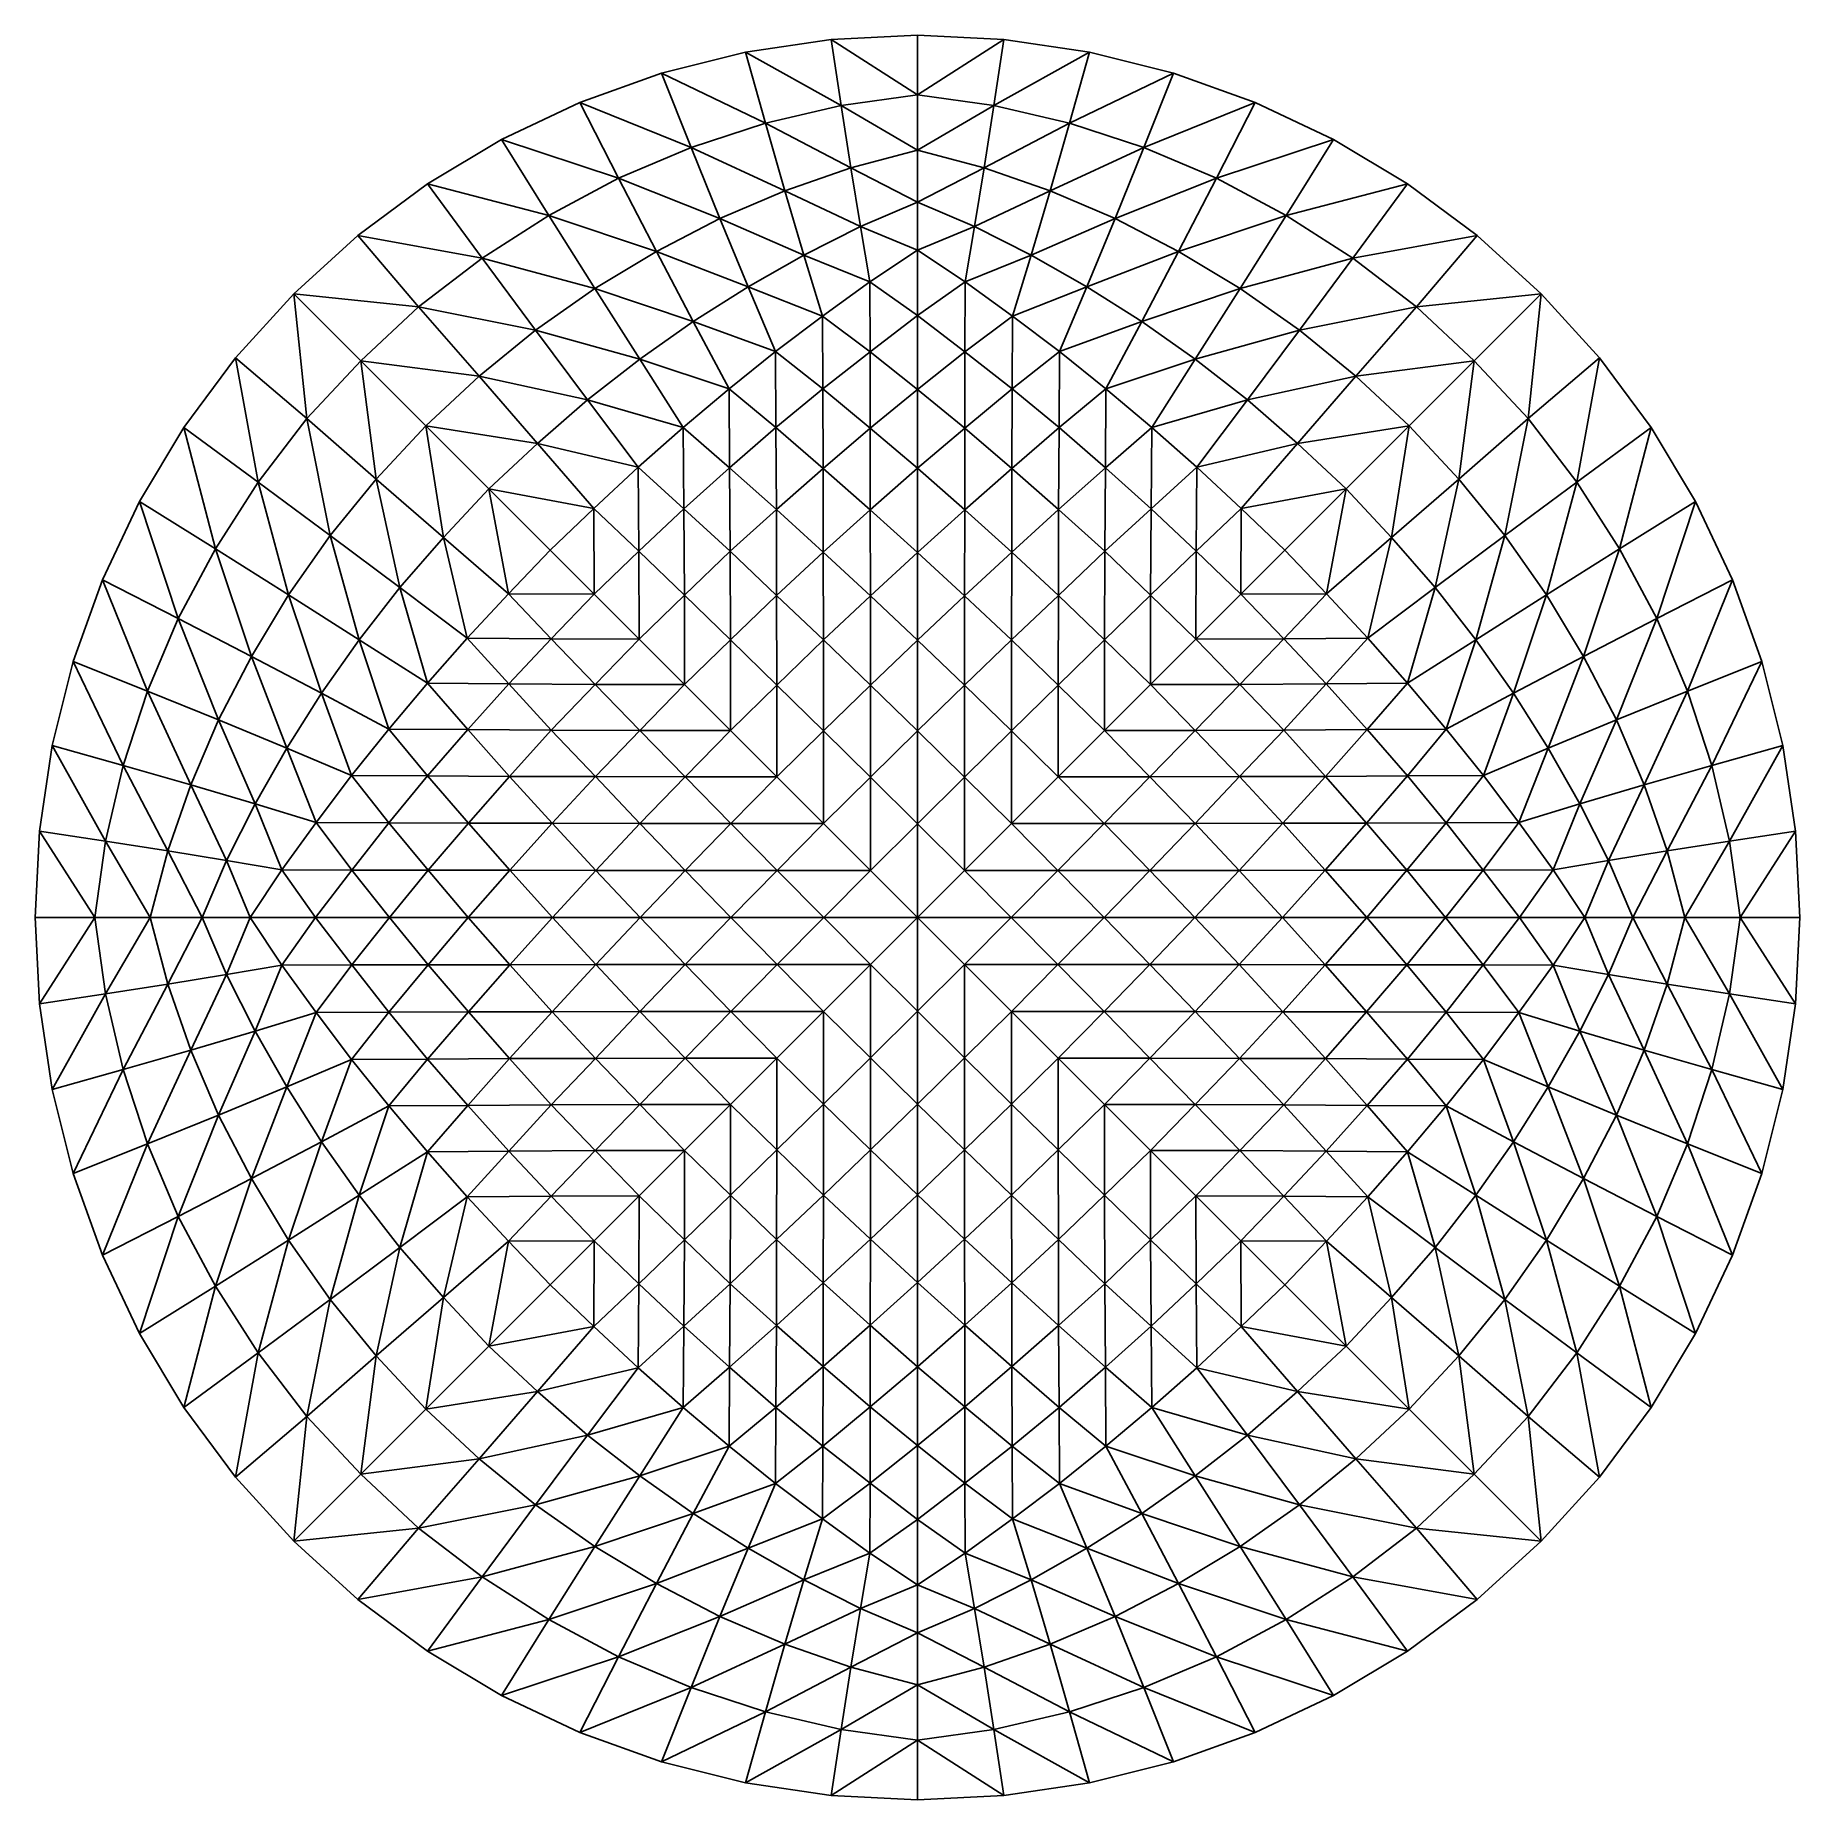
# Model space of a CAD drawing. Extents: x -1000 to 1000, y -1000 to 1000.
import ezdxf

# ---------------------------------------------------------------- set-up
doc = ezdxf.new("R2010")
doc.units = 0
doc.layers.get('0').update_dxf_attribs({"linetype": 'CONTINUOUS'})

msp = doc.modelspace()

# ---------------------------------------------------------------- linework, layer by layer
for p, q in [((0, 1000), (-98.0171, 995.1847)), ((0, 1000), (0, 932.6475)), ((0, 1000), (98.0171, 995.1847)), ((-195.09, 980.7853), (-290.285, 956.9403)), ((-98.0171, 995.1847), (-195.09, 980.7853)), ((-195.09, 980.7853), (-172.414, 900.2926)), ((-195.09, 980.7853), (-86.6154, 920.4281)), ((-98.0171, 995.1847), (-86.6154, 920.4281)), ((-98.0171, 995.1847), (0, 932.6475)), ((98.0171, 995.1847), (0, 932.6475)), ((98.0171, 995.1847), (86.6154, 920.4281)), ((195.09, 980.7853), (86.6154, 920.4281)), ((98.0171, 995.1847), (195.09, 980.7853)), ((195.09, 980.7853), (172.414, 900.2926)), ((195.09, 980.7853), (290.285, 956.9403)), ((-290.285, 956.9403), (-382.683, 923.8795)), ((-290.285, 956.9403), (-256.719, 872.7878)), ((-290.285, 956.9403), (-172.414, 900.2926)), ((290.285, 956.9403), (172.414, 900.2926)), ((290.285, 956.9403), (256.719, 872.7878)), ((290.285, 956.9403), (382.683, 923.8795)), ((-382.683, 923.8795), (-471.397, 881.9213)), ((-382.683, 923.8795), (-338.779, 837.8699)), ((-382.683, 923.8795), (-256.719, 872.7878)), ((-172.414, 900.2926), (-86.6154, 920.4281)), ((-86.6154, 920.4281), (0, 932.6475)), ((-86.6154, 920.4281), (-75.4842, 849.7289)), ((-86.6154, 920.4281), (0, 869.6228)), ((0, 932.6475), (0, 869.6228)), ((86.6154, 920.4281), (0, 932.6475)), ((86.6154, 920.4281), (0, 869.6228)), ((86.6154, 920.4281), (75.4842, 849.7289)), ((172.414, 900.2926), (86.6154, 920.4281)), ((382.683, 923.8795), (256.719, 872.7878)), ((382.683, 923.8795), (338.779, 837.8699)), ((382.683, 923.8795), (471.397, 881.9213)), ((-256.719, 872.7878), (-172.414, 900.2926)), ((-172.414, 900.2926), (-150.279, 823.5868)), ((-172.414, 900.2926), (-75.4842, 849.7289)), ((172.414, 900.2926), (75.4842, 849.7289)), ((172.414, 900.2926), (150.279, 823.5868)), ((256.719, 872.7878), (172.414, 900.2926)), ((-471.397, 881.9213), (-555.57, 831.4696)), ((-417.881, 795.8716), (-471.397, 881.9213)), ((-471.397, 881.9213), (-338.779, 837.8699)), ((471.397, 881.9213), (338.779, 837.8699)), ((417.881, 795.8716), (471.397, 881.9213)), ((471.397, 881.9213), (555.57, 831.4696)), ((-338.779, 837.8699), (-256.719, 872.7878)), ((-256.719, 872.7878), (-223.966, 792.1516)), ((-256.719, 872.7878), (-150.279, 823.5868)), ((-75.4842, 849.7289), (0, 869.6228)), ((0, 869.6228), (0, 810.9261)), ((75.4842, 849.7289), (0, 869.6228)), ((256.719, 872.7878), (150.279, 823.5868)), ((256.719, 872.7878), (223.966, 792.1516)), ((338.779, 837.8699), (256.719, 872.7878)), ((-150.279, 823.5868), (-75.4842, 849.7289)), ((-75.4842, 849.7289), (-64.6235, 783.0871)), ((-75.4842, 849.7289), (0, 810.9261)), ((75.4842, 849.7289), (0, 810.9261)), ((75.4842, 849.7289), (64.6235, 783.0871)), ((150.279, 823.5868), (75.4842, 849.7289)), ((-555.57, 831.4696), (-634.393, 773.0105)), ((-555.57, 831.4696), (-493.435, 747.2022)), ((-555.57, 831.4696), (-417.881, 795.8716)), ((-417.881, 795.8716), (-338.779, 837.8699)), ((-338.779, 837.8699), (-295.957, 755.1062)), ((-338.779, 837.8699), (-223.966, 792.1516)), ((-223.966, 792.1516), (-150.279, 823.5868)), ((-150.279, 823.5868), (-128.685, 750.6679)), ((-150.279, 823.5868), (-64.6235, 783.0871)), ((150.279, 823.5868), (64.6235, 783.0871)), ((150.279, 823.5868), (128.685, 750.6679)), ((223.966, 792.1516), (150.279, 823.5868)), ((338.779, 837.8699), (223.966, 792.1516)), ((338.779, 837.8699), (295.957, 755.1062)), ((417.881, 795.8716), (338.779, 837.8699)), ((555.57, 831.4696), (417.881, 795.8716)), ((555.57, 831.4696), (493.435, 747.2022)), ((555.57, 831.4696), (634.393, 773.0105)), ((-64.6235, 783.0871), (0, 810.9261)), ((0, 810.9261), (0, 756.5573)), ((64.6235, 783.0871), (0, 810.9261)), ((-493.435, 747.2022), (-417.881, 795.8716)), ((-365.718, 712.7974), (-417.881, 795.8716)), ((-417.881, 795.8716), (-295.957, 755.1062)), ((-295.957, 755.1062), (-223.966, 792.1516)), ((-223.966, 792.1516), (-192.023, 715.032)), ((-223.966, 792.1516), (-128.685, 750.6679)), ((-128.685, 750.6679), (-64.6235, 783.0871)), ((-64.6235, 783.0871), (-54.0333, 720.5027)), ((-64.6235, 783.0871), (0, 756.5573)), ((64.6235, 783.0871), (0, 756.5573)), ((64.6235, 783.0871), (54.0333, 720.5027)), ((128.685, 750.6679), (64.6235, 783.0871)), ((223.966, 792.1516), (128.685, 750.6679)), ((223.966, 792.1516), (192.023, 715.032)), ((295.957, 755.1062), (223.966, 792.1516)), ((417.881, 795.8716), (295.957, 755.1062)), ((365.718, 712.7974), (417.881, 795.8716)), ((493.435, 747.2022), (417.881, 795.8716)), ((-634.393, 773.0105), (-707.107, 707.107)), ((-634.393, 773.0105), (-565.632, 692.0362)), ((-634.393, 773.0105), (-493.435, 747.2022)), ((634.393, 773.0105), (493.435, 747.2022)), ((634.393, 773.0105), (565.632, 692.0362)), ((634.393, 773.0105), (707.107, 707.107)), ((-565.632, 692.0362), (-493.435, 747.2022)), ((-493.435, 747.2022), (-432.923, 665.6398)), ((-493.435, 747.2022), (-365.718, 712.7974)), ((-365.718, 712.7974), (-295.957, 755.1062)), ((-295.957, 755.1062), (-254.216, 675.5885)), ((-295.957, 755.1062), (-192.023, 715.032)), ((-192.023, 715.032), (-128.685, 750.6679)), ((-128.685, 750.6679), (-107.632, 681.536)), ((-128.685, 750.6679), (-54.0333, 720.5027)), ((0, 756.5573), (-54.0333, 720.5027)), ((0, 682.2007), (0, 756.5573)), ((0, 756.5573), (54.0333, 720.5027)), ((128.685, 750.6679), (54.0333, 720.5027)), ((128.685, 750.6679), (107.632, 681.536)), ((192.023, 715.032), (128.685, 750.6679)), ((295.957, 755.1062), (192.023, 715.032)), ((295.957, 755.1062), (254.216, 675.5885)), ((365.718, 712.7974), (295.957, 755.1062)), ((493.435, 747.2022), (365.718, 712.7974)), ((493.435, 747.2022), (432.923, 665.6398)), ((565.632, 692.0362), (493.435, 747.2022)), ((-54.0333, 720.5027), (-107.632, 681.536)), ((-54.0333, 720.5027), (-53.8081, 641.1959)), ((-54.0333, 720.5027), (0, 682.2007)), ((54.0333, 720.5027), (0, 682.2007)), ((54.0333, 720.5027), (53.8081, 641.1959)), ((54.0333, 720.5027), (107.632, 681.536)), ((-773.0105, 634.393), (-707.107, 707.107)), ((-631.154, 631.1542), (-707.107, 707.107)), ((-707.107, 707.107), (-565.632, 692.0362)), ((-707.107, 707.107), (-692.0362, 565.632)), ((-432.923, 665.6398), (-365.718, 712.7974)), ((-314.907, 632.6986), (-365.718, 712.7974)), ((-365.718, 712.7974), (-254.216, 675.5885)), ((-254.216, 675.5885), (-192.023, 715.032)), ((-192.023, 715.032), (-160.893, 641.4286)), ((-192.023, 715.032), (-107.632, 681.536)), ((192.023, 715.032), (107.632, 681.536)), ((192.023, 715.032), (160.893, 641.4286)), ((254.216, 675.5885), (192.023, 715.032)), ((365.718, 712.7974), (254.216, 675.5885)), ((314.907, 632.6986), (365.718, 712.7974)), ((432.923, 665.6398), (365.718, 712.7974)), ((707.107, 707.107), (565.632, 692.0362)), ((631.154, 631.1542), (707.107, 707.107)), ((707.107, 707.107), (692.0362, 565.632)), ((773.0105, 634.393), (707.107, 707.107)), ((-631.154, 631.1542), (-565.632, 692.0362)), ((-565.632, 692.0362), (-496.764, 613.4963)), ((-565.632, 692.0362), (-432.923, 665.6398)), ((-107.632, 681.536), (-160.893, 641.4286)), ((-107.632, 681.536), (-107.37, 599.1428)), ((-107.632, 681.536), (-53.8081, 641.1959)), ((-53.8081, 641.1959), (0, 682.2007)), ((0, 598.3619), (0, 682.2007)), ((53.8081, 641.1959), (0, 682.2007)), ((107.632, 681.536), (53.8081, 641.1959)), ((107.632, 681.536), (107.37, 599.1428)), ((107.632, 681.536), (160.893, 641.4286)), ((565.632, 692.0362), (432.923, 665.6398)), ((565.632, 692.0362), (496.764, 613.4963)), ((631.154, 631.1542), (565.632, 692.0362)), ((-496.764, 613.4963), (-432.923, 665.6398)), ((-432.923, 665.6398), (-374.034, 586.7823)), ((-432.923, 665.6398), (-314.907, 632.6986)), ((-314.907, 632.6986), (-254.216, 675.5885)), ((-254.216, 675.5885), (-213.558, 599.3167)), ((-254.216, 675.5885), (-160.893, 641.4286)), ((254.216, 675.5885), (160.893, 641.4286)), ((254.216, 675.5885), (213.558, 599.3167)), ((314.907, 632.6986), (254.216, 675.5885)), ((432.923, 665.6398), (314.907, 632.6986)), ((432.923, 665.6398), (374.034, 586.7823)), ((496.764, 613.4963), (432.923, 665.6398)), ((-160.893, 641.4286), (-213.558, 599.3167)), ((-160.893, 641.4286), (-160.5, 555.2476)), ((-160.893, 641.4286), (-107.37, 599.1428)), ((-107.37, 599.1428), (-53.8081, 641.1959)), ((-53.8081, 641.1959), (-53.6545, 554.5723)), ((-53.8081, 641.1959), (0, 598.3619)), ((53.8081, 641.1959), (0, 598.3619)), ((53.8081, 641.1959), (53.6545, 554.5723)), ((107.37, 599.1428), (53.8081, 641.1959)), ((160.893, 641.4286), (107.37, 599.1428)), ((160.893, 641.4286), (160.5, 555.2476)), ((160.893, 641.4286), (213.558, 599.3167)), ((-831.4696, 555.57), (-773.0105, 634.393)), ((-773.0105, 634.393), (-692.0362, 565.632)), ((-773.0105, 634.393), (-747.2022, 493.435)), ((-631.154, 631.1542), (-692.0362, 565.632)), ((-557.366, 557.3656), (-631.154, 631.1542)), ((-631.154, 631.1542), (-496.764, 613.4963)), ((-631.154, 631.1542), (-613.4963, 496.764)), ((-374.034, 586.7823), (-314.907, 632.6986)), ((-265.45, 555.5752), (-314.907, 632.6986)), ((-314.907, 632.6986), (-213.558, 599.3167)), ((314.907, 632.6986), (213.558, 599.3167)), ((265.45, 555.5752), (314.907, 632.6986)), ((374.034, 586.7823), (314.907, 632.6986)), ((631.154, 631.1542), (496.764, 613.4963)), ((557.366, 557.3656), (631.154, 631.1542)), ((631.154, 631.1542), (613.4963, 496.764)), ((631.154, 631.1542), (692.0362, 565.632)), ((773.0105, 634.393), (692.0362, 565.632)), ((773.0105, 634.393), (747.2022, 493.435)), ((831.4696, 555.57), (773.0105, 634.393)), ((-557.366, 557.3656), (-496.764, 613.4963)), ((-496.764, 613.4963), (-430.79, 537.3909)), ((-496.764, 613.4963), (-374.034, 586.7823)), ((496.764, 613.4963), (374.034, 586.7823)), ((496.764, 613.4963), (430.79, 537.3909)), ((557.366, 557.3656), (496.764, 613.4963)), ((-430.79, 537.3909), (-374.034, 586.7823)), ((-374.034, 586.7823), (-316.767, 510.6298)), ((-374.034, 586.7823), (-265.45, 555.5752)), ((-213.558, 599.3167), (-265.45, 555.5752)), ((-213.558, 599.3167), (-213.005, 509.8731)), ((-213.558, 599.3167), (-160.5, 555.2476)), ((-160.5, 555.2476), (-107.37, 599.1428)), ((-107.37, 599.1428), (-107.039, 509.103)), ((-107.37, 599.1428), (-53.6545, 554.5723)), ((-53.6545, 554.5723), (0, 598.3619)), ((0, 509.1385), (0, 598.3619)), ((53.6545, 554.5723), (0, 598.3619)), ((107.37, 599.1428), (53.6545, 554.5723)), ((107.37, 599.1428), (107.039, 509.103)), ((160.5, 555.2476), (107.37, 599.1428)), ((213.558, 599.3167), (160.5, 555.2476)), ((213.558, 599.3167), (213.005, 509.8731)), ((213.558, 599.3167), (265.45, 555.5752)), ((374.034, 586.7823), (265.45, 555.5752)), ((374.034, 586.7823), (316.767, 510.6298)), ((430.79, 537.3909), (374.034, 586.7823)), ((-692.0362, 565.632), (-747.2022, 493.435)), ((-692.0362, 565.632), (-613.4963, 496.764)), ((-692.0362, 565.632), (-665.6398, 432.923)), ((692.0362, 565.632), (613.4963, 496.764)), ((692.0362, 565.632), (665.6398, 432.923)), ((692.0362, 565.632), (747.2022, 493.435)), ((-881.9213, 471.397), (-831.4696, 555.57)), ((-831.4696, 555.57), (-747.2022, 493.435)), ((-831.4696, 555.57), (-795.8716, 417.881)), ((-557.366, 557.3656), (-613.4963, 496.764)), ((-485.741, 485.741), (-557.366, 557.3656)), ((-557.366, 557.3656), (-430.79, 537.3909)), ((-557.366, 557.3656), (-537.3909, 430.79)), ((-265.45, 555.5752), (-316.767, 510.6298)), ((-265.45, 555.5752), (-265.048, 463.4057)), ((-265.45, 555.5752), (-213.005, 509.8731)), ((-213.005, 509.8731), (-160.5, 555.2476)), ((-160.5, 555.2476), (-159.95, 462.3046)), ((-160.5, 555.2476), (-107.039, 509.103)), ((-107.039, 509.103), (-53.6545, 554.5723)), ((-53.6545, 554.5723), (-53.5469, 462.1875)), ((-53.6545, 554.5723), (0, 509.1385)), ((53.6545, 554.5723), (0, 509.1385)), ((53.6545, 554.5723), (53.5469, 462.1875)), ((107.039, 509.103), (53.6545, 554.5723)), ((160.5, 555.2476), (107.039, 509.103)), ((160.5, 555.2476), (159.95, 462.3046)), ((213.005, 509.8731), (160.5, 555.2476)), ((265.45, 555.5752), (213.005, 509.8731)), ((265.45, 555.5752), (265.048, 463.4057)), ((265.45, 555.5752), (316.767, 510.6298)), ((557.366, 557.3656), (430.79, 537.3909)), ((485.741, 485.741), (557.366, 557.3656)), ((557.366, 557.3656), (537.3909, 430.79)), ((557.366, 557.3656), (613.4963, 496.764)), ((831.4696, 555.57), (747.2022, 493.435)), ((831.4696, 555.57), (795.8716, 417.881)), ((881.9213, 471.397), (831.4696, 555.57)), ((-485.741, 485.741), (-430.79, 537.3909)), ((-430.79, 537.3909), (-366.709, 463.72)), ((-430.79, 537.3909), (-316.767, 510.6298)), ((430.79, 537.3909), (316.767, 510.6298)), ((430.79, 537.3909), (366.709, 463.72)), ((485.741, 485.741), (430.79, 537.3909)), ((-316.767, 510.6298), (-366.709, 463.72)), ((-316.767, 510.6298), (-315.925, 415.1827)), ((-316.767, 510.6298), (-265.048, 463.4057)), ((-265.048, 463.4057), (-213.005, 509.8731)), ((-213.005, 509.8731), (-212.509, 415.1918)), ((-213.005, 509.8731), (-159.95, 462.3046)), ((-159.95, 462.3046), (-107.039, 509.103)), ((-107.039, 509.103), (-106.77, 414.0578)), ((-107.039, 509.103), (-53.5469, 462.1875)), ((-53.5469, 462.1875), (0, 509.1385)), ((0, 413.9173), (0, 509.1385)), ((53.5469, 462.1875), (0, 509.1385)), ((107.039, 509.103), (53.5469, 462.1875)), ((107.039, 509.103), (106.77, 414.0578)), ((159.95, 462.3046), (107.039, 509.103)), ((213.005, 509.8731), (159.95, 462.3046)), ((213.005, 509.8731), (212.509, 415.1918)), ((265.048, 463.4057), (213.005, 509.8731)), ((316.767, 510.6298), (265.048, 463.4057)), ((316.767, 510.6298), (315.925, 415.1827)), ((316.767, 510.6298), (366.709, 463.72)), ((-747.2022, 493.435), (-795.8716, 417.881)), ((-747.2022, 493.435), (-665.6398, 432.923)), ((-747.2022, 493.435), (-712.7974, 365.718)), ((-613.4963, 496.764), (-665.6398, 432.923)), ((-613.4963, 496.764), (-537.3909, 430.79)), ((-613.4963, 496.764), (-586.7823, 374.034)), ((-485.741, 485.741), (-537.3909, 430.79)), ((-416.28, 416.28), (-485.741, 485.741)), ((-485.741, 485.741), (-366.709, 463.72)), ((-485.741, 485.741), (-463.72, 366.709)), ((485.741, 485.741), (366.709, 463.72)), ((416.28, 416.28), (485.741, 485.741)), ((485.741, 485.741), (463.72, 366.709)), ((485.741, 485.741), (537.3909, 430.79)), ((613.4963, 496.764), (537.3909, 430.79)), ((613.4963, 496.764), (586.7823, 374.034)), ((613.4963, 496.764), (665.6398, 432.923)), ((747.2022, 493.435), (665.6398, 432.923)), ((747.2022, 493.435), (712.7974, 365.718)), ((747.2022, 493.435), (795.8716, 417.881)), ((-923.8795, 382.683), (-881.9213, 471.397)), ((-795.8716, 417.881), (-881.9213, 471.397)), ((-881.9213, 471.397), (-837.8699, 338.779)), ((-366.709, 463.72), (-416.28, 416.28)), ((-366.709, 463.72), (-366.486, 366.486)), ((-366.709, 463.72), (-315.925, 415.1827)), ((-315.925, 415.1827), (-265.048, 463.4057)), ((-265.048, 463.4057), (-264.11, 365.1974)), ((-265.048, 463.4057), (-212.509, 415.1918)), ((-212.509, 415.1918), (-159.95, 462.3046)), ((-159.95, 462.3046), (-159.754, 365.0572)), ((-159.95, 462.3046), (-106.77, 414.0578)), ((-106.77, 414.0578), (-53.5469, 462.1875)), ((-53.5469, 462.1875), (-53.3733, 364.6187)), ((-53.5469, 462.1875), (0, 413.9173)), ((53.5469, 462.1875), (0, 413.9173)), ((53.5469, 462.1875), (53.3733, 364.6187)), ((106.77, 414.0578), (53.5469, 462.1875)), ((159.95, 462.3046), (106.77, 414.0578)), ((159.95, 462.3046), (159.754, 365.0572)), ((212.509, 415.1918), (159.95, 462.3046)), ((265.048, 463.4057), (212.509, 415.1918)), ((265.048, 463.4057), (264.11, 365.1974)), ((315.925, 415.1827), (265.048, 463.4057)), ((366.709, 463.72), (315.925, 415.1827)), ((366.709, 463.72), (366.486, 366.486)), ((366.709, 463.72), (416.28, 416.28)), ((795.8716, 417.881), (881.9213, 471.397)), ((881.9213, 471.397), (837.8699, 338.779)), ((923.8795, 382.683), (881.9213, 471.397)), ((-665.6398, 432.923), (-712.7974, 365.718)), ((-665.6398, 432.923), (-586.7823, 374.034)), ((-665.6398, 432.923), (-632.6986, 314.907)), ((-537.3909, 430.79), (-586.7823, 374.034)), ((-537.3909, 430.79), (-463.72, 366.709)), ((-537.3909, 430.79), (-510.6298, 316.767)), ((537.3909, 430.79), (463.72, 366.709)), ((537.3909, 430.79), (510.6298, 316.767)), ((537.3909, 430.79), (586.7823, 374.034)), ((665.6398, 432.923), (586.7823, 374.034)), ((665.6398, 432.923), (632.6986, 314.907)), ((665.6398, 432.923), (712.7974, 365.718)), ((-795.8716, 417.881), (-837.8699, 338.779)), ((-712.7974, 365.718), (-795.8716, 417.881)), ((-795.8716, 417.881), (-755.1062, 295.957)), ((-463.72, 366.709), (-416.28, 416.28)), ((-416.28, 416.28), (-366.486, 366.486)), ((-366.486, 366.486), (-315.925, 415.1827)), ((-315.925, 415.1827), (-315.453, 315.453)), ((-315.925, 415.1827), (-264.11, 365.1974)), ((-264.11, 365.1974), (-212.509, 415.1918)), ((-212.509, 415.1918), (-211.987, 314.7186)), ((-212.509, 415.1918), (-159.754, 365.0572)), ((-159.754, 365.0572), (-106.77, 414.0578)), ((-106.77, 414.0578), (-106.618, 314.5602)), ((-106.77, 414.0578), (-53.3733, 364.6187)), ((-53.3733, 364.6187), (0, 413.9173)), ((0, 314.3014), (0, 413.9173)), ((53.3733, 364.6187), (0, 413.9173)), ((106.77, 414.0578), (53.3733, 364.6187)), ((106.77, 414.0578), (106.618, 314.5602)), ((159.754, 365.0572), (106.77, 414.0578)), ((212.509, 415.1918), (159.754, 365.0572)), ((212.509, 415.1918), (211.987, 314.7186)), ((264.11, 365.1974), (212.509, 415.1918)), ((315.925, 415.1827), (264.11, 365.1974)), ((315.925, 415.1827), (315.453, 315.453)), ((366.486, 366.486), (315.925, 415.1827)), ((416.28, 416.28), (366.486, 366.486)), ((463.72, 366.709), (416.28, 416.28)), ((712.7974, 365.718), (795.8716, 417.881)), ((795.8716, 417.881), (755.1062, 295.957)), ((795.8716, 417.881), (837.8699, 338.779)), ((-956.9403, 290.285), (-923.8795, 382.683)), ((-923.8795, 382.683), (-837.8699, 338.779)), ((-923.8795, 382.683), (-872.7878, 256.719)), ((923.8795, 382.683), (837.8699, 338.779)), ((923.8795, 382.683), (872.7878, 256.719)), ((956.9403, 290.285), (923.8795, 382.683)), ((-712.7974, 365.718), (-755.1062, 295.957)), ((-632.6986, 314.907), (-712.7974, 365.718)), ((-712.7974, 365.718), (-675.5885, 254.216)), ((-586.7823, 374.034), (-632.6986, 314.907)), ((-586.7823, 374.034), (-510.6298, 316.767)), ((-586.7823, 374.034), (-555.5752, 265.45)), ((-510.6298, 316.767), (-463.72, 366.709)), ((-463.72, 366.709), (-366.486, 366.486)), ((-463.72, 366.709), (-415.1827, 315.925)), ((-366.486, 366.486), (-415.1827, 315.925)), ((-366.486, 366.486), (-315.453, 315.453)), ((-315.453, 315.453), (-264.11, 365.1974)), ((-264.11, 365.1974), (-264.019, 264.019)), ((-264.11, 365.1974), (-211.987, 314.7186)), ((-211.987, 314.7186), (-159.754, 365.0572)), ((-159.754, 365.0572), (-159.322, 263.3725)), ((-159.754, 365.0572), (-106.618, 314.5602)), ((-106.618, 314.5602), (-53.3733, 364.6187)), ((-53.3733, 364.6187), (-53.356, 263.3353)), ((-53.3733, 364.6187), (0, 314.3014)), ((53.3733, 364.6187), (0, 314.3014)), ((53.3733, 364.6187), (53.356, 263.3353)), ((106.618, 314.5602), (53.3733, 364.6187)), ((159.754, 365.0572), (106.618, 314.5602)), ((159.754, 365.0572), (159.322, 263.3725)), ((211.987, 314.7186), (159.754, 365.0572)), ((264.11, 365.1974), (211.987, 314.7186)), ((264.11, 365.1974), (264.019, 264.019)), ((315.453, 315.453), (264.11, 365.1974)), ((366.486, 366.486), (315.453, 315.453)), ((463.72, 366.709), (366.486, 366.486)), ((366.486, 366.486), (415.1827, 315.925)), ((463.72, 366.709), (415.1827, 315.925)), ((510.6298, 316.767), (463.72, 366.709)), ((586.7823, 374.034), (510.6298, 316.767)), ((586.7823, 374.034), (555.5752, 265.45)), ((586.7823, 374.034), (632.6986, 314.907)), ((632.6986, 314.907), (712.7974, 365.718)), ((712.7974, 365.718), (675.5885, 254.216)), ((712.7974, 365.718), (755.1062, 295.957)), ((-837.8699, 338.779), (-872.7878, 256.719)), ((-837.8699, 338.779), (-755.1062, 295.957)), ((-837.8699, 338.779), (-792.1516, 223.966)), ((837.8699, 338.779), (755.1062, 295.957)), ((837.8699, 338.779), (792.1516, 223.966)), ((837.8699, 338.779), (872.7878, 256.719)), ((-632.6986, 314.907), (-675.5885, 254.216)), ((-555.5752, 265.45), (-632.6986, 314.907)), ((-632.6986, 314.907), (-599.3167, 213.558)), ((-555.5752, 265.45), (-510.6298, 316.767)), ((-510.6298, 316.767), (-415.1827, 315.925)), ((-510.6298, 316.767), (-463.4057, 265.048)), ((-415.1827, 315.925), (-463.4057, 265.048)), ((-415.1827, 315.925), (-315.453, 315.453)), ((-415.1827, 315.925), (-365.1974, 264.11)), ((-315.453, 315.453), (-365.1974, 264.11)), ((-315.453, 315.453), (-264.019, 264.019)), ((-264.019, 264.019), (-211.987, 314.7186)), ((-211.987, 314.7186), (-211.88, 211.88)), ((-211.987, 314.7186), (-159.322, 263.3725)), ((-159.322, 263.3725), (-106.618, 314.5602)), ((-106.618, 314.5602), (-106.38, 211.4487)), ((-106.618, 314.5602), (-53.356, 263.3353)), ((-53.356, 263.3353), (0, 314.3014)), ((0, 211.5725), (0, 314.3014)), ((53.356, 263.3353), (0, 314.3014)), ((106.618, 314.5602), (53.356, 263.3353)), ((106.618, 314.5602), (106.38, 211.4487)), ((159.322, 263.3725), (106.618, 314.5602)), ((211.987, 314.7186), (159.322, 263.3725)), ((211.987, 314.7186), (211.88, 211.88)), ((264.019, 264.019), (211.987, 314.7186)), ((315.453, 315.453), (264.019, 264.019)), ((415.1827, 315.925), (315.453, 315.453)), ((315.453, 315.453), (365.1974, 264.11)), ((415.1827, 315.925), (365.1974, 264.11)), ((510.6298, 316.767), (415.1827, 315.925)), ((415.1827, 315.925), (463.4057, 265.048)), ((510.6298, 316.767), (463.4057, 265.048)), ((555.5752, 265.45), (510.6298, 316.767)), ((555.5752, 265.45), (632.6986, 314.907)), ((632.6986, 314.907), (599.3167, 213.558)), ((632.6986, 314.907), (675.5885, 254.216)), ((-980.7853, 195.09), (-956.9403, 290.285)), ((-956.9403, 290.285), (-872.7878, 256.719)), ((-956.9403, 290.285), (-900.2926, 172.414)), ((-755.1062, 295.957), (-792.1516, 223.966)), ((-755.1062, 295.957), (-675.5885, 254.216)), ((-755.1062, 295.957), (-715.032, 192.023)), ((755.1062, 295.957), (675.5885, 254.216)), ((755.1062, 295.957), (715.032, 192.023)), ((755.1062, 295.957), (792.1516, 223.966)), ((956.9403, 290.285), (872.7878, 256.719)), ((956.9403, 290.285), (900.2926, 172.414)), ((980.7853, 195.09), (956.9403, 290.285)), ((-599.3167, 213.558), (-555.5752, 265.45)), ((-555.5752, 265.45), (-463.4057, 265.048)), ((-555.5752, 265.45), (-509.8731, 213.005)), ((-463.4057, 265.048), (-509.8731, 213.005)), ((-463.4057, 265.048), (-365.1974, 264.11)), ((-463.4057, 265.048), (-415.1918, 212.509)), ((-365.1974, 264.11), (-415.1918, 212.509)), ((-365.1974, 264.11), (-264.019, 264.019)), ((-365.1974, 264.11), (-314.7186, 211.987)), ((-264.019, 264.019), (-314.7186, 211.987)), ((-264.019, 264.019), (-211.88, 211.88)), ((-211.88, 211.88), (-159.322, 263.3725)), ((-159.322, 263.3725), (-159.314, 159.314)), ((-159.322, 263.3725), (-106.38, 211.4487)), ((-106.38, 211.4487), (-53.356, 263.3353)), ((-53.356, 263.3353), (-53.2325, 159.0981)), ((-53.356, 263.3353), (0, 211.5725)), ((53.356, 263.3353), (0, 211.5725)), ((53.356, 263.3353), (53.2325, 159.0981)), ((106.38, 211.4487), (53.356, 263.3353)), ((159.322, 263.3725), (106.38, 211.4487)), ((159.322, 263.3725), (159.314, 159.314)), ((211.88, 211.88), (159.322, 263.3725)), ((264.019, 264.019), (211.88, 211.88)), ((365.1974, 264.11), (264.019, 264.019)), ((264.019, 264.019), (314.7186, 211.987)), ((365.1974, 264.11), (314.7186, 211.987)), ((463.4057, 265.048), (365.1974, 264.11)), ((365.1974, 264.11), (415.1918, 212.509)), ((463.4057, 265.048), (415.1918, 212.509)), ((555.5752, 265.45), (463.4057, 265.048)), ((463.4057, 265.048), (509.8731, 213.005)), ((555.5752, 265.45), (509.8731, 213.005)), ((599.3167, 213.558), (555.5752, 265.45)), ((-872.7878, 256.719), (-900.2926, 172.414)), ((-872.7878, 256.719), (-792.1516, 223.966)), ((-872.7878, 256.719), (-823.5868, 150.279)), ((-675.5885, 254.216), (-715.032, 192.023)), ((-675.5885, 254.216), (-599.3167, 213.558)), ((-675.5885, 254.216), (-641.4286, 160.893)), ((675.5885, 254.216), (599.3167, 213.558)), ((675.5885, 254.216), (641.4286, 160.893)), ((675.5885, 254.216), (715.032, 192.023)), ((872.7878, 256.719), (792.1516, 223.966)), ((872.7878, 256.719), (823.5868, 150.279)), ((872.7878, 256.719), (900.2926, 172.414)), ((-792.1516, 223.966), (-823.5868, 150.279)), ((-792.1516, 223.966), (-715.032, 192.023)), ((-792.1516, 223.966), (-750.6679, 128.685)), ((792.1516, 223.966), (715.032, 192.023)), ((792.1516, 223.966), (750.6679, 128.685)), ((792.1516, 223.966), (823.5868, 150.279)), ((-641.4286, 160.893), (-599.3167, 213.558)), ((-599.3167, 213.558), (-509.8731, 213.005)), ((-599.3167, 213.558), (-555.2476, 160.5)), ((-509.8731, 213.005), (-555.2476, 160.5)), ((-509.8731, 213.005), (-415.1918, 212.509)), ((-509.8731, 213.005), (-462.3046, 159.95)), ((-415.1918, 212.509), (-462.3046, 159.95)), ((-415.1918, 212.509), (-314.7186, 211.987)), ((-415.1918, 212.509), (-365.0572, 159.754)), ((-314.7186, 211.987), (-365.0572, 159.754)), ((-314.7186, 211.987), (-211.88, 211.88)), ((-314.7186, 211.987), (-263.3725, 159.322)), ((-211.88, 211.88), (-263.3725, 159.322)), ((-211.88, 211.88), (-159.314, 159.314)), ((-159.314, 159.314), (-106.38, 211.4487)), ((-106.38, 211.4487), (-106.432, 106.432)), ((-106.38, 211.4487), (-53.2325, 159.0981)), ((-53.2325, 159.0981), (0, 211.5725)), ((0, 106.2446), (0, 211.5725)), ((53.2325, 159.0981), (0, 211.5725)), ((106.38, 211.4487), (53.2325, 159.0981)), ((159.314, 159.314), (106.38, 211.4487)), ((106.38, 211.4487), (106.432, 106.432)), ((211.88, 211.88), (159.314, 159.314)), ((314.7186, 211.987), (211.88, 211.88)), ((211.88, 211.88), (263.3725, 159.322)), ((314.7186, 211.987), (263.3725, 159.322)), ((415.1918, 212.509), (314.7186, 211.987)), ((314.7186, 211.987), (365.0572, 159.754)), ((415.1918, 212.509), (365.0572, 159.754)), ((509.8731, 213.005), (415.1918, 212.509)), ((415.1918, 212.509), (462.3046, 159.95)), ((509.8731, 213.005), (462.3046, 159.95)), ((599.3167, 213.558), (509.8731, 213.005)), ((509.8731, 213.005), (555.2476, 160.5)), ((599.3167, 213.558), (555.2476, 160.5)), ((641.4286, 160.893), (599.3167, 213.558)), ((-995.1847, 98.0171), (-980.7853, 195.09)), ((-980.7853, 195.09), (-900.2926, 172.414)), ((-980.7853, 195.09), (-920.4281, 86.6154)), ((-715.032, 192.023), (-750.6679, 128.685)), ((-715.032, 192.023), (-641.4286, 160.893)), ((-715.032, 192.023), (-681.536, 107.632)), ((715.032, 192.023), (641.4286, 160.893)), ((715.032, 192.023), (681.536, 107.632)), ((715.032, 192.023), (750.6679, 128.685)), ((980.7853, 195.09), (900.2926, 172.414)), ((980.7853, 195.09), (920.4281, 86.6154)), ((995.1847, 98.0171), (980.7853, 195.09)), ((-900.2926, 172.414), (-920.4281, 86.6154)), ((-900.2926, 172.414), (-823.5868, 150.279)), ((-900.2926, 172.414), (-849.7289, 75.4842)), ((-681.536, 107.632), (-641.4286, 160.893)), ((-641.4286, 160.893), (-555.2476, 160.5)), ((-641.4286, 160.893), (-599.1428, 107.37)), ((-555.2476, 160.5), (-599.1428, 107.37)), ((-555.2476, 160.5), (-462.3046, 159.95)), ((-555.2476, 160.5), (-509.103, 107.039)), ((555.2476, 160.5), (462.3046, 159.95)), ((555.2476, 160.5), (509.103, 107.039)), ((641.4286, 160.893), (555.2476, 160.5)), ((555.2476, 160.5), (599.1428, 107.37)), ((641.4286, 160.893), (599.1428, 107.37)), ((681.536, 107.632), (641.4286, 160.893)), ((900.2926, 172.414), (823.5868, 150.279)), ((900.2926, 172.414), (849.7289, 75.4842)), ((900.2926, 172.414), (920.4281, 86.6154)), ((-823.5868, 150.279), (-849.7289, 75.4842)), ((-823.5868, 150.279), (-750.6679, 128.685)), ((-823.5868, 150.279), (-783.0871, 64.6235)), ((-462.3046, 159.95), (-509.103, 107.039)), ((-462.3046, 159.95), (-365.0572, 159.754)), ((-462.3046, 159.95), (-414.0578, 106.77)), ((-365.0572, 159.754), (-414.0578, 106.77)), ((-365.0572, 159.754), (-263.3725, 159.322)), ((-365.0572, 159.754), (-314.5602, 106.618)), ((-263.3725, 159.322), (-314.5602, 106.618)), ((-263.3725, 159.322), (-159.314, 159.314)), ((-263.3725, 159.322), (-211.4487, 106.38)), ((-159.314, 159.314), (-211.4487, 106.38)), ((-159.314, 159.314), (-106.432, 106.432)), ((-106.432, 106.432), (-53.2325, 159.0981)), ((-53.2325, 159.0981), (-53.2555, 53.2555)), ((-53.2325, 159.0981), (0, 106.2446)), ((53.2325, 159.0981), (0, 106.2446)), ((106.432, 106.432), (53.2325, 159.0981)), ((53.2325, 159.0981), (53.2555, 53.2555)), ((159.314, 159.314), (106.432, 106.432)), ((263.3725, 159.322), (159.314, 159.314)), ((159.314, 159.314), (211.4487, 106.38)), ((263.3725, 159.322), (211.4487, 106.38)), ((365.0572, 159.754), (263.3725, 159.322)), ((263.3725, 159.322), (314.5602, 106.618)), ((365.0572, 159.754), (314.5602, 106.618)), ((462.3046, 159.95), (365.0572, 159.754)), ((365.0572, 159.754), (414.0578, 106.77)), ((462.3046, 159.95), (414.0578, 106.77)), ((462.3046, 159.95), (509.103, 107.039)), ((823.5868, 150.279), (750.6679, 128.685)), ((823.5868, 150.279), (783.0871, 64.6235)), ((823.5868, 150.279), (849.7289, 75.4842)), ((-750.6679, 128.685), (-783.0871, 64.6235)), ((-750.6679, 128.685), (-681.536, 107.632)), ((-750.6679, 128.685), (-720.5027, 54.0333)), ((750.6679, 128.685), (681.536, 107.632)), ((750.6679, 128.685), (720.5027, 54.0333)), ((750.6679, 128.685), (783.0871, 64.6235)), ((-720.5027, 54.0333), (-681.536, 107.632)), ((-681.536, 107.632), (-599.1428, 107.37)), ((-681.536, 107.632), (-641.1959, 53.8081)), ((-599.1428, 107.37), (-641.1959, 53.8081)), ((-599.1428, 107.37), (-509.103, 107.039)), ((-599.1428, 107.37), (-554.5723, 53.6545)), ((-509.103, 107.039), (-554.5723, 53.6545)), ((-509.103, 107.039), (-414.0578, 106.77)), ((-509.103, 107.039), (-462.1875, 53.5469)), ((-414.0578, 106.77), (-462.1875, 53.5469)), ((-414.0578, 106.77), (-314.5602, 106.618)), ((-414.0578, 106.77), (-364.6187, 53.3733)), ((-314.5602, 106.618), (-364.6187, 53.3733)), ((-314.5602, 106.618), (-211.4487, 106.38)), ((-314.5602, 106.618), (-263.3353, 53.356)), ((-211.4487, 106.38), (-263.3353, 53.356)), ((-211.4487, 106.38), (-106.432, 106.432)), ((-211.4487, 106.38), (-159.0981, 53.2325)), ((-106.432, 106.432), (-159.0981, 53.2325)), ((-106.432, 106.432), (-53.2555, 53.2555)), ((-53.2555, 53.2555), (0, 106.2446)), ((0, 0), (0, 106.2446)), ((53.2555, 53.2555), (0, 106.2446)), ((106.432, 106.432), (53.2555, 53.2555)), ((106.432, 106.432), (159.0981, 53.2325)), ((211.4487, 106.38), (106.432, 106.432)), ((211.4487, 106.38), (159.0981, 53.2325)), ((314.5602, 106.618), (211.4487, 106.38)), ((211.4487, 106.38), (263.3353, 53.356)), ((314.5602, 106.618), (263.3353, 53.356)), ((414.0578, 106.77), (314.5602, 106.618)), ((314.5602, 106.618), (364.6187, 53.3733)), ((414.0578, 106.77), (364.6187, 53.3733)), ((509.103, 107.039), (414.0578, 106.77)), ((414.0578, 106.77), (462.1875, 53.5469)), ((509.103, 107.039), (462.1875, 53.5469)), ((599.1428, 107.37), (509.103, 107.039)), ((509.103, 107.039), (554.5723, 53.6545)), ((599.1428, 107.37), (554.5723, 53.6545)), ((681.536, 107.632), (599.1428, 107.37)), ((599.1428, 107.37), (641.1959, 53.8081)), ((681.536, 107.632), (641.1959, 53.8081)), ((720.5027, 54.0333), (681.536, 107.632)), ((-1000, 0), (-995.1847, 98.0171)), ((-995.1847, 98.0171), (-920.4281, 86.6154)), ((-995.1847, 98.0171), (-932.6475, 0)), ((-920.4281, 86.6154), (-932.6475, 0)), ((-920.4281, 86.6154), (-849.7289, 75.4842)), ((-920.4281, 86.6154), (-869.6228, 0)), ((920.4281, 86.6154), (849.7289, 75.4842)), ((920.4281, 86.6154), (869.6228, 0)), ((995.1847, 98.0171), (920.4281, 86.6154)), ((920.4281, 86.6154), (932.6475, 0)), ((995.1847, 98.0171), (932.6475, 0)), ((1000, 0), (995.1847, 98.0171)), ((-849.7289, 75.4842), (-869.6228, 0)), ((-849.7289, 75.4842), (-783.0871, 64.6235)), ((-849.7289, 75.4842), (-810.9261, 0)), ((-783.0871, 64.6235), (-810.9261, 0)), ((-783.0871, 64.6235), (-720.5027, 54.0333)), ((-783.0871, 64.6235), (-756.5573, 0)), ((783.0871, 64.6235), (720.5027, 54.0333)), ((783.0871, 64.6235), (756.5573, 0)), ((849.7289, 75.4842), (783.0871, 64.6235)), ((783.0871, 64.6235), (810.9261, 0)), ((849.7289, 75.4842), (810.9261, 0)), ((849.7289, 75.4842), (869.6228, 0)), ((-756.5573, 0), (-720.5027, 54.0333)), ((-720.5027, 54.0333), (-641.1959, 53.8081)), ((-720.5027, 54.0333), (-682.2007, 0)), ((-641.1959, 53.8081), (-682.2007, 0)), ((-641.1959, 53.8081), (-554.5723, 53.6545)), ((-641.1959, 53.8081), (-598.3619, 0)), ((-554.5723, 53.6545), (-598.3619, 0)), ((-554.5723, 53.6545), (-462.1875, 53.5469)), ((-554.5723, 53.6545), (-509.1385, 0)), ((-462.1875, 53.5469), (-509.1385, 0)), ((-462.1875, 53.5469), (-364.6187, 53.3733)), ((-462.1875, 53.5469), (-413.9173, 0)), ((-364.6187, 53.3733), (-413.9173, 0)), ((-364.6187, 53.3733), (-263.3353, 53.356)), ((-364.6187, 53.3733), (-314.3014, 0)), ((-263.3353, 53.356), (-314.3014, 0)), ((-263.3353, 53.356), (-159.0981, 53.2325)), ((-263.3353, 53.356), (-211.5725, 0)), ((-159.0981, 53.2325), (-211.5725, 0)), ((-159.0981, 53.2325), (-53.2555, 53.2555)), ((-159.0981, 53.2325), (-106.2446, 0)), ((-53.2555, 53.2555), (-106.2446, 0)), ((-53.2555, 53.2555), (0, 0)), ((53.2555, 53.2555), (0, 0)), ((53.2555, 53.2555), (106.2446, 0)), ((159.0981, 53.2325), (53.2555, 53.2555)), ((159.0981, 53.2325), (106.2446, 0)), ((263.3353, 53.356), (159.0981, 53.2325)), ((159.0981, 53.2325), (211.5725, 0)), ((263.3353, 53.356), (211.5725, 0)), ((364.6187, 53.3733), (263.3353, 53.356)), ((263.3353, 53.356), (314.3014, 0)), ((364.6187, 53.3733), (314.3014, 0)), ((462.1875, 53.5469), (364.6187, 53.3733)), ((364.6187, 53.3733), (413.9173, 0)), ((462.1875, 53.5469), (413.9173, 0)), ((554.5723, 53.6545), (462.1875, 53.5469)), ((462.1875, 53.5469), (509.1385, 0)), ((554.5723, 53.6545), (509.1385, 0)), ((641.1959, 53.8081), (554.5723, 53.6545)), ((554.5723, 53.6545), (598.3619, 0)), ((641.1959, 53.8081), (598.3619, 0)), ((720.5027, 54.0333), (641.1959, 53.8081)), ((641.1959, 53.8081), (682.2007, 0)), ((720.5027, 54.0333), (682.2007, 0)), ((756.5573, 0), (720.5027, 54.0333)), ((-1000, 0), (-932.6475, 0)), ((-1000, 0), (-995.1847, -98.0171)), ((-995.1847, -98.0171), (-932.6475, 0)), ((-932.6475, 0), (-869.6228, 0)), ((-920.4281, -86.6154), (-932.6475, 0)), ((-920.4281, -86.6154), (-869.6228, 0)), ((-869.6228, 0), (-810.9261, 0)), ((-849.7289, -75.4842), (-869.6228, 0)), ((-849.7289, -75.4842), (-810.9261, 0)), ((-810.9261, 0), (-756.5573, 0)), ((-783.0871, -64.6235), (-810.9261, 0)), ((-783.0871, -64.6235), (-756.5573, 0)), ((-682.2007, 0), (-756.5573, 0)), ((-756.5573, 0), (-720.5027, -54.0333)), ((-720.5027, -54.0333), (-682.2007, 0)), ((-598.3619, 0), (-682.2007, 0)), ((-641.1959, -53.8081), (-682.2007, 0)), ((-641.1959, -53.8081), (-598.3619, 0)), ((-509.1385, 0), (-598.3619, 0)), ((-554.5723, -53.6545), (-598.3619, 0)), ((-554.5723, -53.6545), (-509.1385, 0)), ((-413.9173, 0), (-509.1385, 0)), ((-462.1875, -53.5469), (-509.1385, 0)), ((-462.1875, -53.5469), (-413.9173, 0)), ((-314.3014, 0), (-413.9173, 0)), ((-364.6187, -53.3733), (-413.9173, 0)), ((-364.6187, -53.3733), (-314.3014, 0)), ((-211.5725, 0), (-314.3014, 0)), ((-263.3353, -53.356), (-314.3014, 0)), ((-263.3353, -53.356), (-211.5725, 0)), ((-106.2446, 0), (-211.5725, 0)), ((-159.0981, -53.2325), (-211.5725, 0)), ((-159.0981, -53.2325), (-106.2446, 0)), ((0, 0), (-106.2446, 0)), ((-53.2555, -53.2555), (-106.2446, 0)), ((-53.2555, -53.2555), (0, 0)), ((53.2555, -53.2555), (0, 0)), ((0, 0), (106.2446, 0)), ((0, 0), (0, -106.2446)), ((53.2555, -53.2555), (106.2446, 0)), ((106.2446, 0), (211.5725, 0)), ((159.0981, -53.2325), (106.2446, 0)), ((159.0981, -53.2325), (211.5725, 0)), ((211.5725, 0), (314.3014, 0)), ((263.3353, -53.356), (211.5725, 0)), ((263.3353, -53.356), (314.3014, 0)), ((314.3014, 0), (413.9173, 0)), ((364.6187, -53.3733), (314.3014, 0)), ((364.6187, -53.3733), (413.9173, 0)), ((413.9173, 0), (509.1385, 0)), ((462.1875, -53.5469), (413.9173, 0)), ((462.1875, -53.5469), (509.1385, 0)), ((509.1385, 0), (598.3619, 0)), ((554.5723, -53.6545), (509.1385, 0)), ((554.5723, -53.6545), (598.3619, 0)), ((598.3619, 0), (682.2007, 0)), ((641.1959, -53.8081), (598.3619, 0)), ((641.1959, -53.8081), (682.2007, 0)), ((682.2007, 0), (756.5573, 0)), ((720.5027, -54.0333), (682.2007, 0)), ((756.5573, 0), (720.5027, -54.0333)), ((810.9261, 0), (756.5573, 0)), ((783.0871, -64.6235), (756.5573, 0)), ((783.0871, -64.6235), (810.9261, 0)), ((869.6228, 0), (810.9261, 0)), ((849.7289, -75.4842), (810.9261, 0)), ((849.7289, -75.4842), (869.6228, 0)), ((932.6475, 0), (869.6228, 0)), ((920.4281, -86.6154), (869.6228, 0)), ((920.4281, -86.6154), (932.6475, 0)), ((1000, 0), (932.6475, 0)), ((995.1847, -98.0171), (932.6475, 0)), ((1000, 0), (995.1847, -98.0171)), ((-783.0871, -64.6235), (-720.5027, -54.0333)), ((-750.6679, -128.685), (-720.5027, -54.0333)), ((-720.5027, -54.0333), (-641.1959, -53.8081)), ((-720.5027, -54.0333), (-681.536, -107.632)), ((-681.536, -107.632), (-641.1959, -53.8081)), ((-641.1959, -53.8081), (-554.5723, -53.6545)), ((-599.1428, -107.37), (-641.1959, -53.8081)), ((-599.1428, -107.37), (-554.5723, -53.6545)), ((-554.5723, -53.6545), (-462.1875, -53.5469)), ((-509.103, -107.039), (-554.5723, -53.6545)), ((-509.103, -107.039), (-462.1875, -53.5469)), ((-462.1875, -53.5469), (-364.6187, -53.3733)), ((-414.0578, -106.77), (-462.1875, -53.5469)), ((-414.0578, -106.77), (-364.6187, -53.3733)), ((-364.6187, -53.3733), (-263.3353, -53.356)), ((-314.5602, -106.618), (-364.6187, -53.3733)), ((-314.5602, -106.618), (-263.3353, -53.356)), ((-263.3353, -53.356), (-159.0981, -53.2325)), ((-211.4487, -106.38), (-263.3353, -53.356)), ((-211.4487, -106.38), (-159.0981, -53.2325)), ((-106.432, -106.432), (-159.0981, -53.2325)), ((-159.0981, -53.2325), (-53.2555, -53.2555)), ((-106.432, -106.432), (-53.2555, -53.2555)), ((-53.2555, -53.2555), (0, -106.2446)), ((-53.2325, -159.0981), (-53.2555, -53.2555)), ((53.2555, -53.2555), (0, -106.2446)), ((53.2325, -159.0981), (53.2555, -53.2555)), ((159.0981, -53.2325), (53.2555, -53.2555)), ((106.432, -106.432), (53.2555, -53.2555)), ((106.432, -106.432), (159.0981, -53.2325)), ((263.3353, -53.356), (159.0981, -53.2325)), ((211.4487, -106.38), (159.0981, -53.2325)), ((211.4487, -106.38), (263.3353, -53.356)), ((364.6187, -53.3733), (263.3353, -53.356)), ((314.5602, -106.618), (263.3353, -53.356)), ((314.5602, -106.618), (364.6187, -53.3733)), ((462.1875, -53.5469), (364.6187, -53.3733)), ((414.0578, -106.77), (364.6187, -53.3733)), ((414.0578, -106.77), (462.1875, -53.5469)), ((554.5723, -53.6545), (462.1875, -53.5469)), ((509.103, -107.039), (462.1875, -53.5469)), ((509.103, -107.039), (554.5723, -53.6545)), ((641.1959, -53.8081), (554.5723, -53.6545)), ((599.1428, -107.37), (554.5723, -53.6545)), ((599.1428, -107.37), (641.1959, -53.8081)), ((720.5027, -54.0333), (641.1959, -53.8081)), ((681.536, -107.632), (641.1959, -53.8081)), ((720.5027, -54.0333), (681.536, -107.632)), ((783.0871, -64.6235), (720.5027, -54.0333)), ((750.6679, -128.685), (720.5027, -54.0333)), ((-920.4281, -86.6154), (-849.7289, -75.4842)), ((-900.2926, -172.414), (-849.7289, -75.4842)), ((-849.7289, -75.4842), (-783.0871, -64.6235)), ((-823.5868, -150.279), (-849.7289, -75.4842)), ((-823.5868, -150.279), (-783.0871, -64.6235)), ((-750.6679, -128.685), (-783.0871, -64.6235)), ((750.6679, -128.685), (783.0871, -64.6235)), ((849.7289, -75.4842), (783.0871, -64.6235)), ((823.5868, -150.279), (783.0871, -64.6235)), ((823.5868, -150.279), (849.7289, -75.4842)), ((920.4281, -86.6154), (849.7289, -75.4842)), ((900.2926, -172.414), (849.7289, -75.4842)), ((-995.1847, -98.0171), (-920.4281, -86.6154)), ((-995.1847, -98.0171), (-980.7853, -195.09)), ((-980.7853, -195.09), (-920.4281, -86.6154)), ((-900.2926, -172.414), (-920.4281, -86.6154)), ((900.2926, -172.414), (920.4281, -86.6154)), ((995.1847, -98.0171), (920.4281, -86.6154)), ((980.7853, -195.09), (920.4281, -86.6154)), ((995.1847, -98.0171), (980.7853, -195.09)), ((-750.6679, -128.685), (-681.536, -107.632)), ((-715.032, -192.023), (-681.536, -107.632)), ((-681.536, -107.632), (-599.1428, -107.37)), ((-681.536, -107.632), (-641.4286, -160.893)), ((-641.4286, -160.893), (-599.1428, -107.37)), ((-599.1428, -107.37), (-509.103, -107.039)), ((-555.2476, -160.5), (-599.1428, -107.37)), ((-555.2476, -160.5), (-509.103, -107.039)), ((-509.103, -107.039), (-414.0578, -106.77)), ((-462.3046, -159.95), (-509.103, -107.039)), ((-462.3046, -159.95), (-414.0578, -106.77)), ((-414.0578, -106.77), (-314.5602, -106.618)), ((-365.0572, -159.754), (-414.0578, -106.77)), ((-365.0572, -159.754), (-314.5602, -106.618)), ((-314.5602, -106.618), (-211.4487, -106.38)), ((-263.3725, -159.322), (-314.5602, -106.618)), ((-263.3725, -159.322), (-211.4487, -106.38)), ((-159.314, -159.314), (-211.4487, -106.38)), ((-211.4487, -106.38), (-106.432, -106.432)), ((-159.314, -159.314), (-106.432, -106.432)), ((-106.432, -106.432), (-53.2325, -159.0981)), ((-106.38, -211.4487), (-106.432, -106.432)), ((-53.2325, -159.0981), (0, -106.2446)), ((0, -106.2446), (0, -211.5725)), ((53.2325, -159.0981), (0, -106.2446)), ((106.432, -106.432), (53.2325, -159.0981)), ((106.38, -211.4487), (106.432, -106.432)), ((211.4487, -106.38), (106.432, -106.432)), ((159.314, -159.314), (106.432, -106.432)), ((159.314, -159.314), (211.4487, -106.38)), ((314.5602, -106.618), (211.4487, -106.38)), ((263.3725, -159.322), (211.4487, -106.38)), ((263.3725, -159.322), (314.5602, -106.618)), ((414.0578, -106.77), (314.5602, -106.618)), ((365.0572, -159.754), (314.5602, -106.618)), ((365.0572, -159.754), (414.0578, -106.77)), ((509.103, -107.039), (414.0578, -106.77)), ((462.3046, -159.95), (414.0578, -106.77)), ((462.3046, -159.95), (509.103, -107.039)), ((599.1428, -107.37), (509.103, -107.039)), ((555.2476, -160.5), (509.103, -107.039)), ((555.2476, -160.5), (599.1428, -107.37)), ((681.536, -107.632), (599.1428, -107.37)), ((641.4286, -160.893), (599.1428, -107.37)), ((681.536, -107.632), (641.4286, -160.893)), ((750.6679, -128.685), (681.536, -107.632)), ((715.032, -192.023), (681.536, -107.632)), ((-823.5868, -150.279), (-750.6679, -128.685)), ((-792.1516, -223.966), (-750.6679, -128.685)), ((-715.032, -192.023), (-750.6679, -128.685)), ((715.032, -192.023), (750.6679, -128.685)), ((823.5868, -150.279), (750.6679, -128.685)), ((792.1516, -223.966), (750.6679, -128.685)), ((-900.2926, -172.414), (-823.5868, -150.279)), ((-872.7878, -256.719), (-823.5868, -150.279)), ((-792.1516, -223.966), (-823.5868, -150.279)), ((-555.2476, -160.5), (-462.3046, -159.95)), ((-509.8731, -213.005), (-462.3046, -159.95)), ((-462.3046, -159.95), (-365.0572, -159.754)), ((-415.1918, -212.509), (-462.3046, -159.95)), ((-415.1918, -212.509), (-365.0572, -159.754)), ((-365.0572, -159.754), (-263.3725, -159.322)), ((-314.7186, -211.987), (-365.0572, -159.754)), ((-314.7186, -211.987), (-263.3725, -159.322)), ((-263.3725, -159.322), (-159.314, -159.314)), ((-211.88, -211.88), (-263.3725, -159.322)), ((-211.88, -211.88), (-159.314, -159.314)), ((-159.322, -263.3725), (-159.314, -159.314)), ((-159.314, -159.314), (-106.38, -211.4487)), ((-106.38, -211.4487), (-53.2325, -159.0981)), ((-53.356, -263.3353), (-53.2325, -159.0981)), ((-53.2325, -159.0981), (0, -211.5725)), ((53.2325, -159.0981), (0, -211.5725)), ((53.356, -263.3353), (53.2325, -159.0981)), ((106.38, -211.4487), (53.2325, -159.0981)), ((159.314, -159.314), (106.38, -211.4487)), ((211.88, -211.88), (159.314, -159.314)), ((263.3725, -159.322), (159.314, -159.314)), ((159.322, -263.3725), (159.314, -159.314)), ((211.88, -211.88), (263.3725, -159.322)), ((365.0572, -159.754), (263.3725, -159.322)), ((314.7186, -211.987), (263.3725, -159.322)), ((314.7186, -211.987), (365.0572, -159.754)), ((462.3046, -159.95), (365.0572, -159.754)), ((415.1918, -212.509), (365.0572, -159.754)), ((415.1918, -212.509), (462.3046, -159.95)), ((555.2476, -160.5), (462.3046, -159.95)), ((509.8731, -213.005), (462.3046, -159.95)), ((792.1516, -223.966), (823.5868, -150.279)), ((900.2926, -172.414), (823.5868, -150.279)), ((872.7878, -256.719), (823.5868, -150.279)), ((-980.7853, -195.09), (-900.2926, -172.414)), ((-956.9403, -290.285), (-900.2926, -172.414)), ((-872.7878, -256.719), (-900.2926, -172.414)), ((-715.032, -192.023), (-641.4286, -160.893)), ((-675.5885, -254.216), (-641.4286, -160.893)), ((-641.4286, -160.893), (-555.2476, -160.5)), ((-641.4286, -160.893), (-599.3167, -213.558)), ((-599.3167, -213.558), (-555.2476, -160.5)), ((-509.8731, -213.005), (-555.2476, -160.5)), ((509.8731, -213.005), (555.2476, -160.5)), ((641.4286, -160.893), (555.2476, -160.5)), ((599.3167, -213.558), (555.2476, -160.5)), ((641.4286, -160.893), (599.3167, -213.558)), ((715.032, -192.023), (641.4286, -160.893)), ((675.5885, -254.216), (641.4286, -160.893)), ((872.7878, -256.719), (900.2926, -172.414)), ((980.7853, -195.09), (900.2926, -172.414)), ((956.9403, -290.285), (900.2926, -172.414)), ((-980.7853, -195.09), (-956.9403, -290.285)), ((-792.1516, -223.966), (-715.032, -192.023)), ((-755.1062, -295.957), (-715.032, -192.023)), ((-675.5885, -254.216), (-715.032, -192.023)), ((675.5885, -254.216), (715.032, -192.023)), ((792.1516, -223.966), (715.032, -192.023)), ((755.1062, -295.957), (715.032, -192.023)), ((980.7853, -195.09), (956.9403, -290.285)), ((-675.5885, -254.216), (-599.3167, -213.558)), ((-632.6986, -314.907), (-599.3167, -213.558)), ((-599.3167, -213.558), (-509.8731, -213.005)), ((-599.3167, -213.558), (-555.5752, -265.45)), ((-555.5752, -265.45), (-509.8731, -213.005)), ((-509.8731, -213.005), (-415.1918, -212.509)), ((-463.4057, -265.048), (-509.8731, -213.005)), ((-463.4057, -265.048), (-415.1918, -212.509)), ((-415.1918, -212.509), (-314.7186, -211.987)), ((-365.1974, -264.11), (-415.1918, -212.509)), ((-365.1974, -264.11), (-314.7186, -211.987)), ((-314.7186, -211.987), (-211.88, -211.88)), ((-264.019, -264.019), (-314.7186, -211.987)), ((-264.019, -264.019), (-211.88, -211.88)), ((-211.987, -314.7186), (-211.88, -211.88)), ((-211.88, -211.88), (-159.322, -263.3725)), ((-159.322, -263.3725), (-106.38, -211.4487)), ((-106.618, -314.5602), (-106.38, -211.4487)), ((-106.38, -211.4487), (-53.356, -263.3353)), ((-53.356, -263.3353), (0, -211.5725)), ((0, -211.5725), (0, -314.3014)), ((53.356, -263.3353), (0, -211.5725)), ((106.38, -211.4487), (53.356, -263.3353)), ((106.618, -314.5602), (106.38, -211.4487)), ((159.322, -263.3725), (106.38, -211.4487)), ((211.88, -211.88), (159.322, -263.3725)), ((264.019, -264.019), (211.88, -211.88)), ((314.7186, -211.987), (211.88, -211.88)), ((211.987, -314.7186), (211.88, -211.88)), ((264.019, -264.019), (314.7186, -211.987)), ((415.1918, -212.509), (314.7186, -211.987)), ((365.1974, -264.11), (314.7186, -211.987)), ((365.1974, -264.11), (415.1918, -212.509)), ((509.8731, -213.005), (415.1918, -212.509)), ((463.4057, -265.048), (415.1918, -212.509)), ((463.4057, -265.048), (509.8731, -213.005)), ((599.3167, -213.558), (509.8731, -213.005)), ((555.5752, -265.45), (509.8731, -213.005)), ((599.3167, -213.558), (555.5752, -265.45)), ((675.5885, -254.216), (599.3167, -213.558)), ((632.6986, -314.907), (599.3167, -213.558)), ((-872.7878, -256.719), (-792.1516, -223.966)), ((-837.8699, -338.779), (-792.1516, -223.966)), ((-755.1062, -295.957), (-792.1516, -223.966)), ((755.1062, -295.957), (792.1516, -223.966)), ((872.7878, -256.719), (792.1516, -223.966)), ((837.8699, -338.779), (792.1516, -223.966)), ((-956.9403, -290.285), (-872.7878, -256.719)), ((-923.8795, -382.683), (-872.7878, -256.719)), ((-837.8699, -338.779), (-872.7878, -256.719)), ((-755.1062, -295.957), (-675.5885, -254.216)), ((-712.7974, -365.718), (-675.5885, -254.216)), ((-632.6986, -314.907), (-675.5885, -254.216)), ((632.6986, -314.907), (675.5885, -254.216)), ((755.1062, -295.957), (675.5885, -254.216)), ((712.7974, -365.718), (675.5885, -254.216)), ((837.8699, -338.779), (872.7878, -256.719)), ((956.9403, -290.285), (872.7878, -256.719)), ((923.8795, -382.683), (872.7878, -256.719)), ((-555.5752, -265.45), (-632.6986, -314.907)), ((-586.7823, -374.034), (-555.5752, -265.45)), ((-555.5752, -265.45), (-463.4057, -265.048)), ((-555.5752, -265.45), (-510.6298, -316.767)), ((-510.6298, -316.767), (-463.4057, -265.048)), ((-463.4057, -265.048), (-365.1974, -264.11)), ((-415.1827, -315.925), (-463.4057, -265.048)), ((-415.1827, -315.925), (-365.1974, -264.11)), ((-365.1974, -264.11), (-264.019, -264.019)), ((-315.453, -315.453), (-365.1974, -264.11)), ((-315.453, -315.453), (-264.019, -264.019)), ((-264.11, -365.1974), (-264.019, -264.019)), ((-264.019, -264.019), (-211.987, -314.7186)), ((-211.987, -314.7186), (-159.322, -263.3725)), ((-159.754, -365.0572), (-159.322, -263.3725)), ((-159.322, -263.3725), (-106.618, -314.5602)), ((-106.618, -314.5602), (-53.356, -263.3353)), ((-53.3733, -364.6187), (-53.356, -263.3353)), ((-53.356, -263.3353), (0, -314.3014)), ((53.356, -263.3353), (0, -314.3014)), ((53.3733, -364.6187), (53.356, -263.3353)), ((106.618, -314.5602), (53.356, -263.3353)), ((159.322, -263.3725), (106.618, -314.5602)), ((159.754, -365.0572), (159.322, -263.3725)), ((211.987, -314.7186), (159.322, -263.3725)), ((264.019, -264.019), (211.987, -314.7186)), ((315.453, -315.453), (264.019, -264.019)), ((365.1974, -264.11), (264.019, -264.019)), ((264.11, -365.1974), (264.019, -264.019)), ((315.453, -315.453), (365.1974, -264.11)), ((463.4057, -265.048), (365.1974, -264.11)), ((415.1827, -315.925), (365.1974, -264.11)), ((415.1827, -315.925), (463.4057, -265.048)), ((555.5752, -265.45), (463.4057, -265.048)), ((510.6298, -316.767), (463.4057, -265.048)), ((555.5752, -265.45), (510.6298, -316.767)), ((555.5752, -265.45), (632.6986, -314.907)), ((586.7823, -374.034), (555.5752, -265.45)), ((-956.9403, -290.285), (-923.8795, -382.683)), ((-837.8699, -338.779), (-755.1062, -295.957)), ((-795.8716, -417.881), (-755.1062, -295.957)), ((-712.7974, -365.718), (-755.1062, -295.957)), ((712.7974, -365.718), (755.1062, -295.957)), ((837.8699, -338.779), (755.1062, -295.957)), ((795.8716, -417.881), (755.1062, -295.957)), ((956.9403, -290.285), (923.8795, -382.683)), ((-632.6986, -314.907), (-712.7974, -365.718)), ((-665.6398, -432.923), (-632.6986, -314.907)), ((-586.7823, -374.034), (-632.6986, -314.907)), ((-586.7823, -374.034), (-510.6298, -316.767)), ((-537.3909, -430.79), (-510.6298, -316.767)), ((-510.6298, -316.767), (-415.1827, -315.925)), ((-510.6298, -316.767), (-463.72, -366.709)), ((-463.72, -366.709), (-415.1827, -315.925)), ((-415.1827, -315.925), (-315.453, -315.453)), ((-366.486, -366.486), (-415.1827, -315.925)), ((-366.486, -366.486), (-315.453, -315.453)), ((-315.925, -415.1827), (-315.453, -315.453)), ((-315.453, -315.453), (-264.11, -365.1974)), ((-264.11, -365.1974), (-211.987, -314.7186)), ((-212.509, -415.1918), (-211.987, -314.7186)), ((-211.987, -314.7186), (-159.754, -365.0572)), ((-159.754, -365.0572), (-106.618, -314.5602)), ((-106.77, -414.0578), (-106.618, -314.5602)), ((-106.618, -314.5602), (-53.3733, -364.6187)), ((-53.3733, -364.6187), (0, -314.3014)), ((0, -314.3014), (0, -413.9173)), ((53.3733, -364.6187), (0, -314.3014)), ((106.618, -314.5602), (53.3733, -364.6187)), ((106.77, -414.0578), (106.618, -314.5602)), ((159.754, -365.0572), (106.618, -314.5602)), ((211.987, -314.7186), (159.754, -365.0572)), ((212.509, -415.1918), (211.987, -314.7186)), ((264.11, -365.1974), (211.987, -314.7186)), ((315.453, -315.453), (264.11, -365.1974)), ((366.486, -366.486), (315.453, -315.453)), ((415.1827, -315.925), (315.453, -315.453)), ((315.925, -415.1827), (315.453, -315.453)), ((366.486, -366.486), (415.1827, -315.925)), ((510.6298, -316.767), (415.1827, -315.925)), ((463.72, -366.709), (415.1827, -315.925)), ((510.6298, -316.767), (463.72, -366.709)), ((586.7823, -374.034), (510.6298, -316.767)), ((537.3909, -430.79), (510.6298, -316.767)), ((586.7823, -374.034), (632.6986, -314.907)), ((632.6986, -314.907), (712.7974, -365.718)), ((665.6398, -432.923), (632.6986, -314.907)), ((-923.8795, -382.683), (-837.8699, -338.779)), ((-881.9213, -471.397), (-837.8699, -338.779)), ((-795.8716, -417.881), (-837.8699, -338.779)), ((795.8716, -417.881), (837.8699, -338.779)), ((923.8795, -382.683), (837.8699, -338.779)), ((881.9213, -471.397), (837.8699, -338.779)), ((-712.7974, -365.718), (-795.8716, -417.881)), ((-747.2022, -493.435), (-712.7974, -365.718)), ((-665.6398, -432.923), (-712.7974, -365.718)), ((-665.6398, -432.923), (-586.7823, -374.034)), ((-613.4963, -496.764), (-586.7823, -374.034)), ((-537.3909, -430.79), (-586.7823, -374.034)), ((-537.3909, -430.79), (-463.72, -366.709)), ((-485.741, -485.741), (-463.72, -366.709)), ((-463.72, -366.709), (-366.486, -366.486)), ((-463.72, -366.709), (-416.28, -416.28)), ((-416.28, -416.28), (-366.486, -366.486)), ((-366.709, -463.72), (-366.486, -366.486)), ((-366.486, -366.486), (-315.925, -415.1827)), ((-315.925, -415.1827), (-264.11, -365.1974)), ((-265.048, -463.4057), (-264.11, -365.1974)), ((-264.11, -365.1974), (-212.509, -415.1918)), ((-212.509, -415.1918), (-159.754, -365.0572)), ((-159.95, -462.3046), (-159.754, -365.0572)), ((-159.754, -365.0572), (-106.77, -414.0578)), ((-106.77, -414.0578), (-53.3733, -364.6187)), ((-53.5469, -462.1875), (-53.3733, -364.6187)), ((-53.3733, -364.6187), (0, -413.9173)), ((53.3733, -364.6187), (0, -413.9173)), ((53.5469, -462.1875), (53.3733, -364.6187)), ((106.77, -414.0578), (53.3733, -364.6187)), ((159.754, -365.0572), (106.77, -414.0578)), ((159.95, -462.3046), (159.754, -365.0572)), ((212.509, -415.1918), (159.754, -365.0572)), ((264.11, -365.1974), (212.509, -415.1918)), ((265.048, -463.4057), (264.11, -365.1974)), ((315.925, -415.1827), (264.11, -365.1974)), ((366.486, -366.486), (315.925, -415.1827)), ((416.28, -416.28), (366.486, -366.486)), ((463.72, -366.709), (366.486, -366.486)), ((366.709, -463.72), (366.486, -366.486)), ((463.72, -366.709), (416.28, -416.28)), ((537.3909, -430.79), (463.72, -366.709)), ((485.741, -485.741), (463.72, -366.709)), ((537.3909, -430.79), (586.7823, -374.034)), ((665.6398, -432.923), (586.7823, -374.034)), ((613.4963, -496.764), (586.7823, -374.034)), ((665.6398, -432.923), (712.7974, -365.718)), ((712.7974, -365.718), (795.8716, -417.881)), ((747.2022, -493.435), (712.7974, -365.718)), ((-923.8795, -382.683), (-881.9213, -471.397)), ((923.8795, -382.683), (881.9213, -471.397)), ((-795.8716, -417.881), (-881.9213, -471.397)), ((-831.4696, -555.57), (-795.8716, -417.881)), ((-747.2022, -493.435), (-795.8716, -417.881)), ((-416.28, -416.28), (-485.741, -485.741)), ((-366.709, -463.72), (-416.28, -416.28)), ((-366.709, -463.72), (-315.925, -415.1827)), ((-316.767, -510.6298), (-315.925, -415.1827)), ((-315.925, -415.1827), (-265.048, -463.4057)), ((-265.048, -463.4057), (-212.509, -415.1918)), ((-213.005, -509.8731), (-212.509, -415.1918)), ((-212.509, -415.1918), (-159.95, -462.3046)), ((-159.95, -462.3046), (-106.77, -414.0578)), ((-107.039, -509.103), (-106.77, -414.0578)), ((-106.77, -414.0578), (-53.5469, -462.1875)), ((-53.5469, -462.1875), (0, -413.9173)), ((0, -413.9173), (0, -509.1385)), ((53.5469, -462.1875), (0, -413.9173)), ((106.77, -414.0578), (53.5469, -462.1875)), ((107.039, -509.103), (106.77, -414.0578)), ((159.95, -462.3046), (106.77, -414.0578)), ((212.509, -415.1918), (159.95, -462.3046)), ((213.005, -509.8731), (212.509, -415.1918)), ((265.048, -463.4057), (212.509, -415.1918)), ((315.925, -415.1827), (265.048, -463.4057)), ((316.767, -510.6298), (315.925, -415.1827)), ((366.709, -463.72), (315.925, -415.1827)), ((366.709, -463.72), (416.28, -416.28)), ((416.28, -416.28), (485.741, -485.741)), ((747.2022, -493.435), (795.8716, -417.881)), ((795.8716, -417.881), (881.9213, -471.397)), ((831.4696, -555.57), (795.8716, -417.881)), ((-747.2022, -493.435), (-665.6398, -432.923)), ((-692.0362, -565.632), (-665.6398, -432.923)), ((-613.4963, -496.764), (-665.6398, -432.923)), ((-613.4963, -496.764), (-537.3909, -430.79)), ((-557.3656, -557.366), (-537.3909, -430.79)), ((-485.741, -485.741), (-537.3909, -430.79)), ((485.741, -485.741), (537.3909, -430.79)), ((613.4963, -496.764), (537.3909, -430.79)), ((557.3656, -557.366), (537.3909, -430.79)), ((613.4963, -496.764), (665.6398, -432.923)), ((747.2022, -493.435), (665.6398, -432.923)), ((692.0362, -565.632), (665.6398, -432.923)), ((-881.9213, -471.397), (-831.4696, -555.57)), ((-485.741, -485.741), (-366.709, -463.72)), ((-430.79, -537.3909), (-366.709, -463.72)), ((-316.767, -510.6298), (-366.709, -463.72)), ((-316.767, -510.6298), (-265.048, -463.4057)), ((-265.45, -555.5752), (-265.048, -463.4057)), ((-265.048, -463.4057), (-213.005, -509.8731)), ((-213.005, -509.8731), (-159.95, -462.3046)), ((-160.5, -555.2476), (-159.95, -462.3046)), ((-159.95, -462.3046), (-107.039, -509.103)), ((-107.039, -509.103), (-53.5469, -462.1875)), ((-53.6545, -554.5723), (-53.5469, -462.1875)), ((-53.5469, -462.1875), (0, -509.1385)), ((53.5469, -462.1875), (0, -509.1385)), ((53.6545, -554.5723), (53.5469, -462.1875)), ((107.039, -509.103), (53.5469, -462.1875)), ((159.95, -462.3046), (107.039, -509.103)), ((160.5, -555.2476), (159.95, -462.3046)), ((213.005, -509.8731), (159.95, -462.3046)), ((265.048, -463.4057), (213.005, -509.8731)), ((265.45, -555.5752), (265.048, -463.4057)), ((316.767, -510.6298), (265.048, -463.4057)), ((316.767, -510.6298), (366.709, -463.72)), ((430.79, -537.3909), (366.709, -463.72)), ((485.741, -485.741), (366.709, -463.72)), ((881.9213, -471.397), (831.4696, -555.57)), ((-831.4696, -555.57), (-747.2022, -493.435)), ((-773.0105, -634.393), (-747.2022, -493.435)), ((-692.0362, -565.632), (-747.2022, -493.435)), ((-692.0362, -565.632), (-613.4963, -496.764)), ((-631.1542, -631.154), (-613.4963, -496.764)), ((-557.3656, -557.366), (-613.4963, -496.764)), ((-485.741, -485.741), (-557.3656, -557.366)), ((-485.741, -485.741), (-430.79, -537.3909)), ((485.741, -485.741), (430.79, -537.3909)), ((485.741, -485.741), (557.3656, -557.366)), ((557.3656, -557.366), (613.4963, -496.764)), ((692.0362, -565.632), (613.4963, -496.764)), ((631.1542, -631.154), (613.4963, -496.764)), ((692.0362, -565.632), (747.2022, -493.435)), ((831.4696, -555.57), (747.2022, -493.435)), ((773.0105, -634.393), (747.2022, -493.435)), ((-430.79, -537.3909), (-316.767, -510.6298)), ((-374.034, -586.7823), (-316.767, -510.6298)), ((-265.45, -555.5752), (-316.767, -510.6298)), ((-265.45, -555.5752), (-213.005, -509.8731)), ((-213.558, -599.3167), (-213.005, -509.8731)), ((-213.005, -509.8731), (-160.5, -555.2476)), ((-160.5, -555.2476), (-107.039, -509.103)), ((-107.37, -599.1428), (-107.039, -509.103)), ((-107.039, -509.103), (-53.6545, -554.5723)), ((-53.6545, -554.5723), (0, -509.1385)), ((0, -509.1385), (0, -598.3619)), ((53.6545, -554.5723), (0, -509.1385)), ((107.039, -509.103), (53.6545, -554.5723)), ((107.37, -599.1428), (107.039, -509.103)), ((160.5, -555.2476), (107.039, -509.103)), ((213.005, -509.8731), (160.5, -555.2476)), ((213.558, -599.3167), (213.005, -509.8731)), ((265.45, -555.5752), (213.005, -509.8731)), ((265.45, -555.5752), (316.767, -510.6298)), ((374.034, -586.7823), (316.767, -510.6298)), ((430.79, -537.3909), (316.767, -510.6298)), ((-557.3656, -557.366), (-430.79, -537.3909)), ((-496.764, -613.4963), (-430.79, -537.3909)), ((-430.79, -537.3909), (-374.034, -586.7823)), ((430.79, -537.3909), (374.034, -586.7823)), ((496.764, -613.4963), (430.79, -537.3909)), ((557.3656, -557.366), (430.79, -537.3909)), ((-831.4696, -555.57), (-773.0105, -634.393)), ((-557.3656, -557.366), (-631.1542, -631.154)), ((-557.3656, -557.366), (-496.764, -613.4963)), ((-374.034, -586.7823), (-265.45, -555.5752)), ((-265.45, -555.5752), (-314.907, -632.6986)), ((-213.558, -599.3167), (-265.45, -555.5752)), ((-213.558, -599.3167), (-160.5, -555.2476)), ((-160.893, -641.4286), (-160.5, -555.2476)), ((-160.5, -555.2476), (-107.37, -599.1428)), ((-107.37, -599.1428), (-53.6545, -554.5723)), ((-53.8081, -641.1959), (-53.6545, -554.5723)), ((-53.6545, -554.5723), (0, -598.3619)), ((53.6545, -554.5723), (0, -598.3619)), ((53.8081, -641.1959), (53.6545, -554.5723)), ((107.37, -599.1428), (53.6545, -554.5723)), ((160.5, -555.2476), (107.37, -599.1428)), ((160.893, -641.4286), (160.5, -555.2476)), ((213.558, -599.3167), (160.5, -555.2476)), ((213.558, -599.3167), (265.45, -555.5752)), ((265.45, -555.5752), (314.907, -632.6986)), ((374.034, -586.7823), (265.45, -555.5752)), ((557.3656, -557.366), (496.764, -613.4963)), ((557.3656, -557.366), (631.1542, -631.154)), ((831.4696, -555.57), (773.0105, -634.393)), ((-773.0105, -634.393), (-692.0362, -565.632)), ((-707.107, -707.107), (-692.0362, -565.632)), ((-631.1542, -631.154), (-692.0362, -565.632)), ((631.1542, -631.154), (692.0362, -565.632)), ((773.0105, -634.393), (692.0362, -565.632)), ((707.107, -707.107), (692.0362, -565.632)), ((-496.764, -613.4963), (-374.034, -586.7823)), ((-432.923, -665.6398), (-374.034, -586.7823)), ((-374.034, -586.7823), (-314.907, -632.6986)), ((-314.907, -632.6986), (-213.558, -599.3167)), ((-254.216, -675.5885), (-213.558, -599.3167)), ((-160.893, -641.4286), (-213.558, -599.3167)), ((-160.893, -641.4286), (-107.37, -599.1428)), ((-107.632, -681.536), (-107.37, -599.1428)), ((-107.37, -599.1428), (-53.8081, -641.1959)), ((-53.8081, -641.1959), (0, -598.3619)), ((0, -598.3619), (0, -682.2007)), ((53.8081, -641.1959), (0, -598.3619)), ((107.37, -599.1428), (53.8081, -641.1959)), ((107.632, -681.536), (107.37, -599.1428)), ((160.893, -641.4286), (107.37, -599.1428)), ((160.893, -641.4286), (213.558, -599.3167)), ((254.216, -675.5885), (213.558, -599.3167)), ((314.907, -632.6986), (213.558, -599.3167)), ((374.034, -586.7823), (314.907, -632.6986)), ((432.923, -665.6398), (374.034, -586.7823)), ((496.764, -613.4963), (374.034, -586.7823)), ((-631.1542, -631.154), (-496.764, -613.4963)), ((-565.632, -692.0362), (-496.764, -613.4963)), ((-496.764, -613.4963), (-432.923, -665.6398)), ((496.764, -613.4963), (432.923, -665.6398)), ((565.632, -692.0362), (496.764, -613.4963)), ((631.1542, -631.154), (496.764, -613.4963)), ((-773.0105, -634.393), (-707.107, -707.107)), ((-631.1542, -631.154), (-707.107, -707.107)), ((-631.1542, -631.154), (-565.632, -692.0362)), ((-432.923, -665.6398), (-314.907, -632.6986)), ((-314.907, -632.6986), (-365.718, -712.7974)), ((-314.907, -632.6986), (-254.216, -675.5885)), ((314.907, -632.6986), (254.216, -675.5885)), ((314.907, -632.6986), (365.718, -712.7974)), ((432.923, -665.6398), (314.907, -632.6986)), ((631.1542, -631.154), (565.632, -692.0362)), ((631.1542, -631.154), (707.107, -707.107)), ((773.0105, -634.393), (707.107, -707.107)), ((-254.216, -675.5885), (-160.893, -641.4286)), ((-192.023, -715.032), (-160.893, -641.4286)), ((-107.632, -681.536), (-160.893, -641.4286)), ((-107.632, -681.536), (-53.8081, -641.1959)), ((-54.0333, -720.5027), (-53.8081, -641.1959)), ((-53.8081, -641.1959), (0, -682.2007)), ((53.8081, -641.1959), (0, -682.2007)), ((54.0333, -720.5027), (53.8081, -641.1959)), ((107.632, -681.536), (53.8081, -641.1959)), ((107.632, -681.536), (160.893, -641.4286)), ((192.023, -715.032), (160.893, -641.4286)), ((254.216, -675.5885), (160.893, -641.4286)), ((-565.632, -692.0362), (-432.923, -665.6398)), ((-493.435, -747.2022), (-432.923, -665.6398)), ((-432.923, -665.6398), (-365.718, -712.7974)), ((-365.718, -712.7974), (-254.216, -675.5885)), ((-295.957, -755.1062), (-254.216, -675.5885)), ((-254.216, -675.5885), (-192.023, -715.032)), ((254.216, -675.5885), (192.023, -715.032)), ((295.957, -755.1062), (254.216, -675.5885)), ((365.718, -712.7974), (254.216, -675.5885)), ((432.923, -665.6398), (365.718, -712.7974)), ((493.435, -747.2022), (432.923, -665.6398)), ((565.632, -692.0362), (432.923, -665.6398)), ((-707.107, -707.107), (-565.632, -692.0362)), ((-634.393, -773.0105), (-565.632, -692.0362)), ((-565.632, -692.0362), (-493.435, -747.2022)), ((-192.023, -715.032), (-107.632, -681.536)), ((-128.685, -750.6679), (-107.632, -681.536)), ((-54.0333, -720.5027), (-107.632, -681.536)), ((-54.0333, -720.5027), (0, -682.2007)), ((0, -682.2007), (0, -756.5573)), ((54.0333, -720.5027), (0, -682.2007)), ((54.0333, -720.5027), (107.632, -681.536)), ((128.685, -750.6679), (107.632, -681.536)), ((192.023, -715.032), (107.632, -681.536)), ((565.632, -692.0362), (493.435, -747.2022)), ((634.393, -773.0105), (565.632, -692.0362)), ((707.107, -707.107), (565.632, -692.0362)), ((-634.393, -773.0105), (-707.107, -707.107)), ((-493.435, -747.2022), (-365.718, -712.7974)), ((-365.718, -712.7974), (-417.881, -795.8716)), ((-365.718, -712.7974), (-295.957, -755.1062)), ((-295.957, -755.1062), (-192.023, -715.032)), ((-223.966, -792.1516), (-192.023, -715.032)), ((-192.023, -715.032), (-128.685, -750.6679)), ((192.023, -715.032), (128.685, -750.6679)), ((223.966, -792.1516), (192.023, -715.032)), ((295.957, -755.1062), (192.023, -715.032)), ((365.718, -712.7974), (295.957, -755.1062)), ((365.718, -712.7974), (417.881, -795.8716)), ((493.435, -747.2022), (365.718, -712.7974)), ((634.393, -773.0105), (707.107, -707.107)), ((-128.685, -750.6679), (-54.0333, -720.5027)), ((-64.6235, -783.0871), (-54.0333, -720.5027)), ((0, -756.5573), (-54.0333, -720.5027)), ((0, -756.5573), (54.0333, -720.5027)), ((64.6235, -783.0871), (54.0333, -720.5027)), ((128.685, -750.6679), (54.0333, -720.5027)), ((-634.393, -773.0105), (-493.435, -747.2022)), ((-555.57, -831.4696), (-493.435, -747.2022)), ((-493.435, -747.2022), (-417.881, -795.8716)), ((-417.881, -795.8716), (-295.957, -755.1062)), ((-338.779, -837.8699), (-295.957, -755.1062)), ((-295.957, -755.1062), (-223.966, -792.1516)), ((-223.966, -792.1516), (-128.685, -750.6679)), ((-150.279, -823.5868), (-128.685, -750.6679)), ((-128.685, -750.6679), (-64.6235, -783.0871)), ((-64.6235, -783.0871), (0, -756.5573)), ((0, -810.9261), (0, -756.5573)), ((64.6235, -783.0871), (0, -756.5573)), ((128.685, -750.6679), (64.6235, -783.0871)), ((150.279, -823.5868), (128.685, -750.6679)), ((223.966, -792.1516), (128.685, -750.6679)), ((295.957, -755.1062), (223.966, -792.1516)), ((338.779, -837.8699), (295.957, -755.1062)), ((417.881, -795.8716), (295.957, -755.1062)), ((493.435, -747.2022), (417.881, -795.8716)), ((555.57, -831.4696), (493.435, -747.2022)), ((634.393, -773.0105), (493.435, -747.2022)), ((-555.57, -831.4696), (-634.393, -773.0105)), ((555.57, -831.4696), (634.393, -773.0105)), ((-555.57, -831.4696), (-417.881, -795.8716)), ((-417.881, -795.8716), (-471.397, -881.9213)), ((-417.881, -795.8716), (-338.779, -837.8699)), ((-338.779, -837.8699), (-223.966, -792.1516)), ((-256.719, -872.7878), (-223.966, -792.1516)), ((-223.966, -792.1516), (-150.279, -823.5868)), ((-150.279, -823.5868), (-64.6235, -783.0871)), ((-75.4842, -849.7289), (-64.6235, -783.0871)), ((-64.6235, -783.0871), (0, -810.9261)), ((64.6235, -783.0871), (0, -810.9261)), ((75.4842, -849.7289), (64.6235, -783.0871)), ((150.279, -823.5868), (64.6235, -783.0871)), ((223.966, -792.1516), (150.279, -823.5868)), ((256.719, -872.7878), (223.966, -792.1516)), ((338.779, -837.8699), (223.966, -792.1516)), ((417.881, -795.8716), (338.779, -837.8699)), ((417.881, -795.8716), (471.397, -881.9213)), ((555.57, -831.4696), (417.881, -795.8716)), ((-75.4842, -849.7289), (0, -810.9261)), ((0, -869.6228), (0, -810.9261)), ((75.4842, -849.7289), (0, -810.9261)), ((-471.397, -881.9213), (-555.57, -831.4696)), ((-471.397, -881.9213), (-338.779, -837.8699)), ((-382.683, -923.8795), (-338.779, -837.8699)), ((-338.779, -837.8699), (-256.719, -872.7878)), ((-256.719, -872.7878), (-150.279, -823.5868)), ((-172.414, -900.2926), (-150.279, -823.5868)), ((-150.279, -823.5868), (-75.4842, -849.7289)), ((150.279, -823.5868), (75.4842, -849.7289)), ((172.414, -900.2926), (150.279, -823.5868)), ((256.719, -872.7878), (150.279, -823.5868)), ((338.779, -837.8699), (256.719, -872.7878)), ((382.683, -923.8795), (338.779, -837.8699)), ((471.397, -881.9213), (338.779, -837.8699)), ((471.397, -881.9213), (555.57, -831.4696)), ((-172.414, -900.2926), (-75.4842, -849.7289)), ((-86.6154, -920.4281), (-75.4842, -849.7289)), ((-75.4842, -849.7289), (0, -869.6228)), ((75.4842, -849.7289), (0, -869.6228)), ((86.6154, -920.4281), (75.4842, -849.7289)), ((172.414, -900.2926), (75.4842, -849.7289)), ((-382.683, -923.8795), (-256.719, -872.7878)), ((-290.285, -956.9403), (-256.719, -872.7878)), ((-256.719, -872.7878), (-172.414, -900.2926)), ((-86.6154, -920.4281), (0, -869.6228)), ((0, -932.6475), (0, -869.6228)), ((86.6154, -920.4281), (0, -869.6228)), ((256.719, -872.7878), (172.414, -900.2926)), ((290.285, -956.9403), (256.719, -872.7878)), ((382.683, -923.8795), (256.719, -872.7878)), ((-382.683, -923.8795), (-471.397, -881.9213)), ((382.683, -923.8795), (471.397, -881.9213)), ((-290.285, -956.9403), (-172.414, -900.2926)), ((-195.09, -980.7853), (-172.414, -900.2926)), ((-172.414, -900.2926), (-86.6154, -920.4281)), ((172.414, -900.2926), (86.6154, -920.4281)), ((195.09, -980.7853), (172.414, -900.2926)), ((290.285, -956.9403), (172.414, -900.2926)), ((-290.285, -956.9403), (-382.683, -923.8795)), ((-195.09, -980.7853), (-86.6154, -920.4281)), ((-98.0171, -995.1847), (-86.6154, -920.4281)), ((-98.0171, -995.1847), (0, -932.6475)), ((-86.6154, -920.4281), (0, -932.6475)), ((86.6154, -920.4281), (0, -932.6475)), ((0, -1000), (0, -932.6475)), ((98.0171, -995.1847), (0, -932.6475)), ((98.0171, -995.1847), (86.6154, -920.4281)), ((195.09, -980.7853), (86.6154, -920.4281)), ((290.285, -956.9403), (382.683, -923.8795)), ((-195.09, -980.7853), (-290.285, -956.9403)), ((195.09, -980.7853), (290.285, -956.9403)), ((-98.0171, -995.1847), (-195.09, -980.7853)), ((0, -1000), (-98.0171, -995.1847)), ((0, -1000), (98.0171, -995.1847)), ((98.0171, -995.1847), (195.09, -980.7853))]:
    msp.add_line(p, q)

doc.saveas('drawing.dxf')
